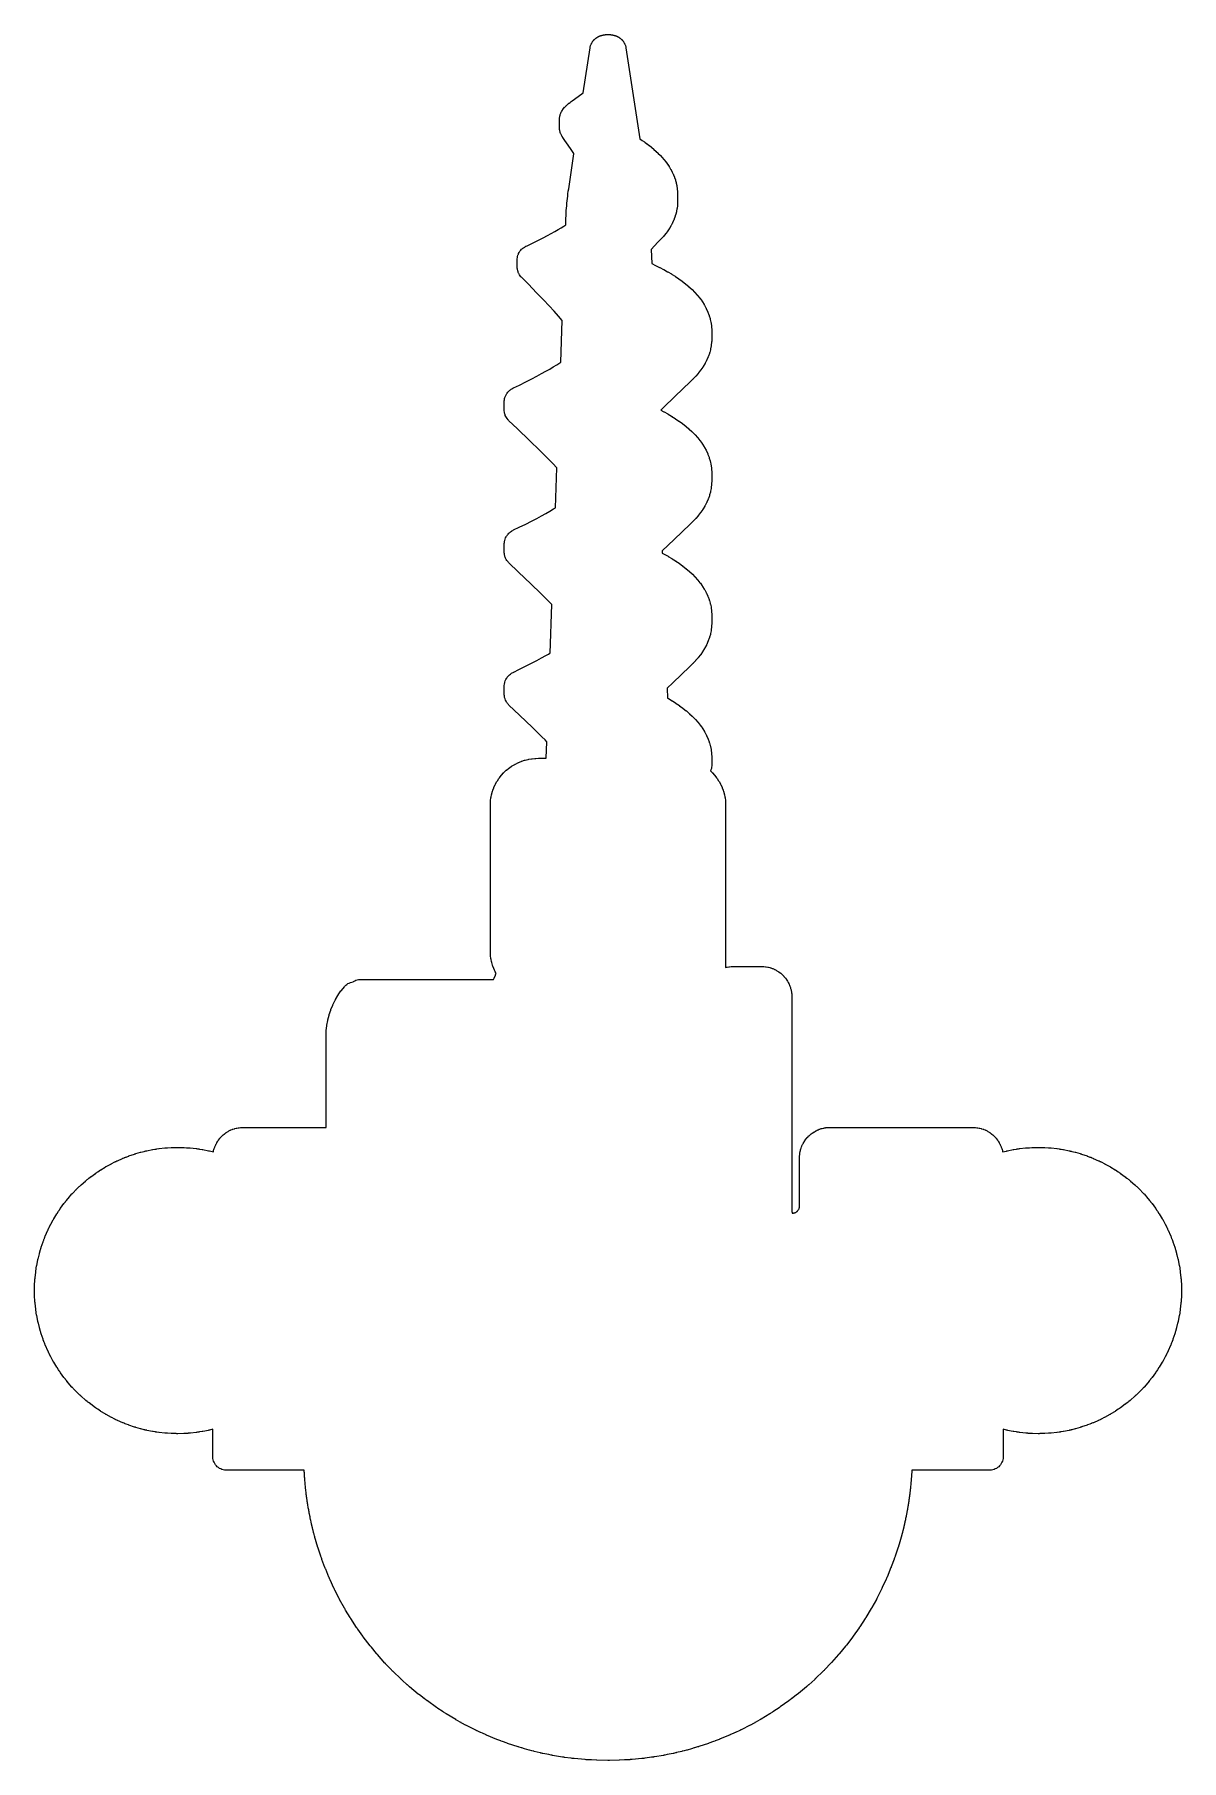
# Model space of a CAD drawing. Header units: metres. Extents: x -42 to 42, y -22 to 103.
import ezdxf

# ---------------------------------------------------------------- set-up
doc = ezdxf.new("R2010")
doc.units = ezdxf.units.M

msp = doc.modelspace()

# ---------------------------------------------------------------- linework, layer by layer
at = {"layer": 'CHANNEL'}
for p, q in [((-1.096, 102.419), (-1.076, 102.445)), ((-1.076, 102.445), (-1.06, 102.464)), ((-1.06, 102.464), (-1.041, 102.486)), ((-1.041, 102.486), (-1.022, 102.507)), ((-1.022, 102.507), (-1.006, 102.524)), ((-1.006, 102.524), (-0.987, 102.543)), ((-0.987, 102.543), (-0.968, 102.561)), ((-0.968, 102.561), (-0.952, 102.575)), ((-0.952, 102.575), (-0.934, 102.591)), ((-0.934, 102.591), (-0.916, 102.606)), ((-0.916, 102.606), (-0.9, 102.619)), ((-0.9, 102.619), (-0.884, 102.632)), ((-0.884, 102.632), (-0.866, 102.645)), ((-0.866, 102.645), (-0.851, 102.656)), ((-0.851, 102.656), (-0.837, 102.666)), ((-0.837, 102.666), (-0.82, 102.677)), ((-0.82, 102.677), (-0.803, 102.688)), ((-0.803, 102.688), (-0.79, 102.696)), ((-0.79, 102.696), (-0.775, 102.705)), ((-0.775, 102.705), (-0.758, 102.715)), ((-0.758, 102.715), (-0.746, 102.722)), ((-0.746, 102.722), (-0.732, 102.73)), ((-0.732, 102.73), (-0.715, 102.739)), ((-0.715, 102.739), (-0.703, 102.745)), ((-0.703, 102.745), (-0.69, 102.751)), ((-0.69, 102.751), (-0.674, 102.759)), ((-0.674, 102.759), (-0.663, 102.764)), ((-0.663, 102.764), (-0.651, 102.77)), ((-0.651, 102.77), (-0.634, 102.777)), ((-0.634, 102.777), (-0.624, 102.781)), ((-0.624, 102.781), (-0.613, 102.786)), ((-0.613, 102.786), (-0.596, 102.793)), ((-0.596, 102.793), (-0.587, 102.797)), ((-0.587, 102.797), (-0.576, 102.801)), ((-0.576, 102.801), (-0.56, 102.807)), ((-0.56, 102.807), (-0.551, 102.81)), ((-0.551, 102.81), (-0.541, 102.814)), ((-0.541, 102.814), (-0.524, 102.819)), ((-0.524, 102.819), (-0.516, 102.822)), ((-0.516, 102.822), (-0.506, 102.825)), ((-0.506, 102.825), (-0.49, 102.83)), ((-0.49, 102.83), (-0.482, 102.832)), ((-0.482, 102.832), (-0.473, 102.835)), ((-0.473, 102.835), (-0.456, 102.84)), ((-0.456, 102.84), (-0.449, 102.842)), ((-0.449, 102.842), (-0.44, 102.844)), ((-0.44, 102.844), (-0.424, 102.849)), ((-0.424, 102.849), (-0.416, 102.85)), ((-0.416, 102.85), (-0.408, 102.852)), ((-0.408, 102.852), (-0.391, 102.856)), ((-0.391, 102.856), (-0.384, 102.858)), ((-0.384, 102.858), (-0.377, 102.86)), ((-0.377, 102.86), (-0.359, 102.863)), ((-0.359, 102.863), (-0.35, 102.865)), ((-0.35, 102.865), (-0.328, 102.87)), ((-0.328, 102.87), (-0.319, 102.871)), ((-0.319, 102.871), (-0.298, 102.875)), ((-0.298, 102.875), (-0.289, 102.877)), ((-0.289, 102.877), (-0.268, 102.88)), ((-0.268, 102.88), (-0.259, 102.881)), ((-0.259, 102.881), (-0.238, 102.884)), ((-0.238, 102.884), (-0.229, 102.885)), ((-0.229, 102.885), (-0.208, 102.888)), ((-0.208, 102.888), (-0.2, 102.889)), ((-0.2, 102.889), (-0.179, 102.891)), ((-0.179, 102.891), (-0.171, 102.892)), ((-0.171, 102.892), (-0.15, 102.893)), ((-0.15, 102.893), (-0.142, 102.894)), ((-0.142, 102.894), (-0.121, 102.896)), ((-0.121, 102.896), (-0.113, 102.896)), ((-0.113, 102.896), (-0.092, 102.897)), ((-0.092, 102.897), (-0.084, 102.898)), ((-0.084, 102.898), (-0.063, 102.898)), ((-0.063, 102.898), (-0.055, 102.899)), ((-0.055, 102.899), (-0.034, 102.899)), ((-0.034, 102.899), (-0.026, 102.899)), ((-0.026, 102.899), (-0.006, 102.9)), ((-0.006, 102.9), (0.002, 102.9)), ((0.002, 102.9), (0.023, 102.899)), ((0.023, 102.899), (0.031, 102.899)), ((0.031, 102.899), (0.052, 102.899)), ((0.052, 102.899), (0.06, 102.899)), ((0.06, 102.899), (0.081, 102.898)), ((0.081, 102.898), (0.089, 102.897)), ((0.089, 102.897), (0.109, 102.896)), ((0.109, 102.896), (0.118, 102.896)), ((0.118, 102.896), (0.138, 102.894)), ((0.138, 102.894), (0.147, 102.894)), ((0.147, 102.894), (0.167, 102.892)), ((0.167, 102.892), (0.176, 102.891)), ((0.176, 102.891), (0.196, 102.889)), ((0.196, 102.889), (0.205, 102.888)), ((0.205, 102.888), (0.226, 102.886)), ((0.226, 102.886), (0.234, 102.884)), ((0.234, 102.884), (0.255, 102.882)), ((0.255, 102.882), (0.264, 102.88)), ((0.264, 102.88), (0.285, 102.877)), ((0.285, 102.877), (0.294, 102.876)), ((0.294, 102.876), (0.315, 102.872)), ((0.315, 102.872), (0.325, 102.87)), ((0.325, 102.87), (0.346, 102.866)), ((0.346, 102.866), (0.355, 102.864)), ((0.355, 102.864), (0.376, 102.86)), ((0.376, 102.86), (0.383, 102.858)), ((0.383, 102.858), (0.391, 102.856)), ((0.391, 102.856), (0.407, 102.853)), ((0.407, 102.853), (0.415, 102.851)), ((0.415, 102.851), (0.423, 102.849)), ((0.423, 102.849), (0.439, 102.844)), ((0.439, 102.844), (0.447, 102.842)), ((0.447, 102.842), (0.456, 102.84)), ((0.456, 102.84), (0.472, 102.835)), ((0.472, 102.835), (0.48, 102.833)), ((0.48, 102.833), (0.489, 102.83)), ((0.489, 102.83), (0.505, 102.825)), ((0.505, 102.825), (0.514, 102.823)), ((0.514, 102.823), (0.523, 102.819)), ((0.523, 102.819), (0.54, 102.814)), ((0.54, 102.814), (0.549, 102.811)), ((0.549, 102.811), (0.559, 102.807)), ((0.559, 102.807), (0.575, 102.801)), ((0.575, 102.801), (0.585, 102.797)), ((0.585, 102.797), (0.595, 102.793)), ((0.595, 102.793), (0.612, 102.787)), ((0.612, 102.787), (0.622, 102.782)), ((0.622, 102.782), (0.633, 102.778)), ((0.633, 102.778), (0.65, 102.77)), ((0.65, 102.77), (0.661, 102.765)), ((0.661, 102.765), (0.673, 102.76)), ((0.673, 102.76), (0.689, 102.752)), ((0.689, 102.752), (0.701, 102.746)), ((0.701, 102.746), (0.714, 102.739)), ((0.714, 102.739), (0.73, 102.73)), ((0.73, 102.73), (0.743, 102.724)), ((0.743, 102.724), (0.757, 102.716)), ((0.757, 102.716), (0.774, 102.706)), ((0.774, 102.706), (0.787, 102.698)), ((0.787, 102.698), (0.802, 102.689)), ((0.802, 102.689), (0.819, 102.678)), ((0.819, 102.678), (0.833, 102.668)), ((0.833, 102.668), (0.849, 102.657)), ((0.849, 102.657), (0.866, 102.645)), ((0.866, 102.645), (0.884, 102.632)), ((0.884, 102.632), (0.9, 102.619)), ((0.9, 102.619), (0.916, 102.606)), ((0.916, 102.606), (0.934, 102.591)), ((0.934, 102.591), (0.952, 102.575)), ((0.952, 102.575), (0.968, 102.561)), ((0.968, 102.561), (0.987, 102.543)), ((0.987, 102.543), (1.006, 102.524)), ((1.006, 102.524), (1.022, 102.507)), ((1.022, 102.507), (1.041, 102.486)), ((1.041, 102.486), (1.06, 102.464)), ((1.06, 102.464), (1.076, 102.445)), ((1.076, 102.445), (1.096, 102.419)), ((-1.794, 98.686), (-1.298, 101.943)), ((-1.298, 101.943), (-1.296, 101.954)), ((-1.296, 101.954), (-1.294, 101.967)), ((-1.294, 101.967), (-1.289, 101.99)), ((-1.289, 101.99), (-1.28, 102.034)), ((-1.28, 102.034), (-1.268, 102.078)), ((-1.268, 102.078), (-1.259, 102.108)), ((-1.259, 102.108), (-1.245, 102.148)), ((-1.245, 102.148), (-1.229, 102.188)), ((-1.229, 102.188), (-1.217, 102.215)), ((-1.217, 102.215), (-1.2, 102.251)), ((-1.2, 102.251), (-1.182, 102.286)), ((-1.182, 102.286), (-1.168, 102.31)), ((-1.168, 102.31), (-1.15, 102.341)), ((-1.15, 102.341), (-1.13, 102.371)), ((-1.13, 102.371), (-1.115, 102.393)), ((-1.115, 102.393), (-1.096, 102.419)), ((1.096, 102.419), (1.115, 102.393)), ((1.115, 102.393), (1.13, 102.371)), ((1.13, 102.371), (1.15, 102.341)), ((1.15, 102.341), (1.168, 102.31)), ((1.168, 102.31), (1.182, 102.286)), ((1.182, 102.286), (1.2, 102.251)), ((1.2, 102.251), (1.217, 102.215)), ((1.217, 102.215), (1.229, 102.188)), ((1.229, 102.188), (1.245, 102.148)), ((1.245, 102.148), (1.259, 102.108)), ((1.259, 102.108), (1.268, 102.078)), ((1.268, 102.078), (1.28, 102.034)), ((1.28, 102.034), (1.289, 101.99)), ((1.289, 101.99), (1.294, 101.968)), ((1.294, 101.968), (1.296, 101.957)), ((1.296, 101.957), (1.298, 101.944)), ((1.298, 101.944), (2.297, 95.356)), ((-1.805, 98.677), (-1.794, 98.686)), ((-3.304, 97.419), (-3.284, 97.45)), ((-3.284, 97.45), (-3.263, 97.48)), ((-3.263, 97.48), (-3.222, 97.535)), ((-3.222, 97.535), (-3.204, 97.558)), ((-3.204, 97.558), (-3.185, 97.581)), ((-3.185, 97.581), (-3.14, 97.632)), ((-3.14, 97.632), (-3.124, 97.649)), ((-3.124, 97.649), (-3.108, 97.666)), ((-3.108, 97.666), (-3.059, 97.716)), ((-3.059, 97.716), (-3.047, 97.728)), ((-3.047, 97.728), (-3.034, 97.741)), ((-3.034, 97.741), (-2.98, 97.79)), ((-2.98, 97.79), (-2.97, 97.799)), ((-2.97, 97.799), (-2.959, 97.809)), ((-2.959, 97.809), (-2.902, 97.858)), ((-2.902, 97.858), (-2.894, 97.865)), ((-2.894, 97.865), (-2.884, 97.872)), ((-2.884, 97.872), (-2.824, 97.921)), ((-2.824, 97.921), (-2.817, 97.926)), ((-2.817, 97.926), (-2.81, 97.932)), ((-2.81, 97.932), (-2.745, 97.981)), ((-2.745, 97.981), (-2.738, 97.987)), ((-2.738, 97.987), (-2.664, 98.041)), ((-2.664, 98.041), (-2.589, 98.095)), ((-2.589, 98.095), (-1.893, 98.609)), ((-1.893, 98.609), (-1.805, 98.677)), ((-3.511, 96.753), (-3.51, 96.799)), ((-3.511, 96.17), (-3.511, 96.753)), ((-3.51, 96.799), (-3.506, 96.845)), ((-3.506, 96.845), (-3.499, 96.904)), ((-3.499, 96.904), (-3.493, 96.946)), ((-3.493, 96.946), (-3.48, 97.008)), ((-3.48, 97.008), (-3.469, 97.049)), ((-3.469, 97.049), (-3.451, 97.111)), ((-3.451, 97.111), (-3.433, 97.163)), ((-3.433, 97.163), (-3.412, 97.214)), ((-3.412, 97.214), (-3.383, 97.279)), ((-3.383, 97.279), (-3.362, 97.32)), ((-3.362, 97.32), (-3.34, 97.36)), ((-3.34, 97.36), (-3.304, 97.419)), ((-3.511, 96.146), (-3.511, 96.17)), ((-3.51, 96.122), (-3.511, 96.146)), ((-3.506, 96.068), (-3.51, 96.122)), ((-3.502, 96.022), (-3.506, 96.068)), ((-3.491, 95.952), (-3.502, 96.022)), ((-3.481, 95.906), (-3.491, 95.952)), ((-3.467, 95.851), (-3.481, 95.906)), ((-3.456, 95.809), (-3.467, 95.851)), ((-3.434, 95.746), (-3.456, 95.809)), ((-3.417, 95.706), (-3.434, 95.746)), ((-3.394, 95.654), (-3.417, 95.706)), ((-3.377, 95.619), (-3.394, 95.654)), ((-3.35, 95.568), (-3.377, 95.619)), ((-3.33, 95.535), (-3.35, 95.568)), ((-3.299, 95.488), (-3.33, 95.535)), ((-3.288, 95.47), (-3.299, 95.488)), ((-3.276, 95.453), (-3.288, 95.47)), ((-3.119, 95.235), (-3.276, 95.453)), ((-2.879, 94.893), (-3.119, 95.235)), ((2.297, 95.356), (2.302, 95.352)), ((2.302, 95.352), (2.468, 95.242)), ((2.468, 95.242), (2.474, 95.238)), ((2.474, 95.238), (2.481, 95.234)), ((2.481, 95.234), (2.642, 95.123)), ((2.642, 95.123), (2.648, 95.118)), ((2.648, 95.118), (2.655, 95.113)), ((2.655, 95.113), (2.813, 94.999)), ((2.813, 94.999), (2.82, 94.994)), ((2.82, 94.994), (2.827, 94.988)), ((2.827, 94.988), (2.982, 94.871)), ((-2.666, 94.577), (-2.879, 94.893)), ((-2.847, 91.728), (-2.463, 94.265)), ((-2.473, 94.282), (-2.666, 94.577)), ((-2.463, 94.265), (-2.473, 94.282)), ((2.982, 94.871), (2.989, 94.865)), ((2.989, 94.865), (2.997, 94.859)), ((2.997, 94.859), (3.148, 94.738)), ((3.148, 94.738), (3.155, 94.733)), ((3.155, 94.733), (3.163, 94.726)), ((3.163, 94.726), (3.31, 94.602)), ((3.31, 94.602), (3.317, 94.595)), ((3.317, 94.595), (3.325, 94.588)), ((3.325, 94.588), (3.468, 94.461)), ((3.468, 94.461), (3.476, 94.454)), ((3.476, 94.454), (3.484, 94.446)), ((3.484, 94.446), (3.622, 94.315)), ((3.622, 94.315), (3.63, 94.307)), ((3.63, 94.307), (3.638, 94.299)), ((3.638, 94.299), (3.77, 94.165)), ((3.77, 94.165), (3.779, 94.156)), ((3.779, 94.156), (3.788, 94.147)), ((3.788, 94.147), (3.914, 94.01)), ((3.914, 94.01), (3.922, 94)), ((3.922, 94), (3.932, 93.99)), ((3.932, 93.99), (4.052, 93.85)), ((4.052, 93.85), (4.06, 93.84)), ((4.06, 93.84), (4.07, 93.828)), ((4.07, 93.828), (4.183, 93.685)), ((4.183, 93.685), (4.192, 93.674)), ((4.192, 93.674), (4.201, 93.661)), ((4.201, 93.661), (4.307, 93.515)), ((4.307, 93.515), (4.316, 93.502)), ((4.316, 93.502), (4.326, 93.488)), ((4.326, 93.488), (4.424, 93.34)), ((4.424, 93.34), (4.433, 93.326)), ((4.433, 93.326), (4.442, 93.311)), ((4.442, 93.311), (4.533, 93.159)), ((4.533, 93.159), (4.542, 93.144)), ((4.542, 93.144), (4.551, 93.128)), ((4.551, 93.128), (4.633, 92.973)), ((4.633, 92.973), (4.642, 92.955)), ((4.642, 92.955), (4.651, 92.938)), ((4.651, 92.938), (4.724, 92.782)), ((4.724, 92.782), (4.733, 92.763)), ((4.733, 92.763), (4.741, 92.744)), ((4.741, 92.744), (4.804, 92.586)), ((4.804, 92.586), (4.812, 92.565)), ((4.812, 92.565), (4.82, 92.545)), ((4.82, 92.545), (4.874, 92.385)), ((-2.939, 91.033), (-2.919, 91.208)), ((-2.919, 91.208), (-2.897, 91.382)), ((-2.897, 91.382), (-2.873, 91.556)), ((-2.873, 91.556), (-2.847, 91.728)), ((4.874, 92.385), (4.881, 92.363)), ((4.881, 92.363), (4.887, 92.341)), ((4.887, 92.341), (4.932, 92.179)), ((4.932, 92.179), (4.938, 92.156)), ((4.938, 92.156), (4.943, 92.133)), ((4.943, 92.133), (4.977, 91.97)), ((4.977, 91.97), (4.982, 91.946)), ((4.982, 91.946), (4.986, 91.922)), ((4.986, 91.922), (5.01, 91.756)), ((5.01, 91.756), (5.013, 91.732)), ((5.013, 91.732), (5.015, 91.707)), ((5.015, 91.707), (5.029, 91.541)), ((5.029, 91.541), (5.03, 91.515)), ((5.03, 91.515), (5.031, 91.49)), ((5.031, 91.49), (5.033, 91.324)), ((5.033, 91.324), (5.033, 90.75)), ((-3.038, 89.776), (-3.03, 89.952)), ((-3.03, 89.952), (-3.019, 90.123)), ((-3.019, 90.123), (-3.017, 90.159)), ((-3.017, 90.159), (-3.005, 90.334)), ((-3.005, 90.334), (-2.991, 90.509)), ((-2.991, 90.509), (-2.975, 90.684)), ((-2.975, 90.684), (-2.958, 90.859)), ((-2.958, 90.859), (-2.939, 91.033)), ((4.95, 90.06), (4.908, 89.893)), ((4.956, 90.084), (4.95, 90.06)), ((4.961, 90.108), (4.956, 90.084)), ((4.992, 90.276), (4.961, 90.108)), ((4.996, 90.3), (4.992, 90.276)), ((4.999, 90.326), (4.996, 90.3)), ((5.019, 90.493), (4.999, 90.326)), ((5.022, 90.518), (5.019, 90.493)), ((5.024, 90.544), (5.022, 90.518)), ((5.032, 90.709), (5.024, 90.544)), ((5.033, 90.73), (5.032, 90.709)), ((5.033, 90.75), (5.033, 90.73)), ((-3.852, 88.645), (-3.619, 88.78)), ((-3.619, 88.78), (-3.401, 88.91)), ((-3.401, 88.91), (-3.198, 89.037)), ((-3.198, 89.037), (-3.063, 89.124)), ((-3.063, 89.124), (-3.046, 89.603)), ((-3.046, 89.603), (-3.038, 89.776)), ((4.425, 88.839), (4.319, 88.682)), ((4.436, 88.855), (4.425, 88.839)), ((4.447, 88.872), (4.436, 88.855)), ((4.543, 89.031), (4.447, 88.872)), ((4.553, 89.049), (4.543, 89.031)), ((4.563, 89.068), (4.553, 89.049)), ((4.649, 89.229), (4.563, 89.068)), ((4.659, 89.248), (4.649, 89.229)), ((4.668, 89.268), (4.659, 89.248)), ((4.743, 89.43), (4.668, 89.268)), ((4.752, 89.451), (4.743, 89.43)), ((4.761, 89.472), (4.752, 89.451)), ((4.825, 89.637), (4.761, 89.472)), ((4.834, 89.659), (4.825, 89.637)), ((4.841, 89.681), (4.834, 89.659)), ((4.894, 89.847), (4.841, 89.681)), ((4.901, 89.87), (4.894, 89.847)), ((4.908, 89.893), (4.901, 89.87)), ((-6.173, 87.429), (-6.127, 87.466)), ((-6.127, 87.466), (-6.051, 87.517)), ((-6.051, 87.517), (-5.998, 87.546)), ((-5.998, 87.546), (-5.948, 87.571)), ((-5.948, 87.571), (-5.939, 87.575)), ((-5.939, 87.575), (-5.929, 87.58)), ((-5.929, 87.58), (-5.859, 87.613)), ((-5.859, 87.613), (-5.415, 87.827)), ((-5.415, 87.827), (-5.03, 88.018)), ((-5.03, 88.018), (-4.689, 88.192)), ((-4.689, 88.192), (-4.383, 88.352)), ((-4.383, 88.352), (-4.106, 88.502)), ((-4.106, 88.502), (-3.852, 88.645)), ((3.616, 87.869), (3.128, 87.343)), ((3.863, 88.127), (3.616, 87.869)), ((3.87, 88.135), (3.863, 88.127)), ((3.877, 88.142), (3.87, 88.135)), ((4.012, 88.292), (3.877, 88.142)), ((4.024, 88.305), (4.012, 88.292)), ((4.033, 88.316), (4.024, 88.305)), ((4.16, 88.47), (4.033, 88.316)), ((4.171, 88.484), (4.16, 88.47)), ((4.181, 88.497), (4.171, 88.484)), ((4.298, 88.652), (4.181, 88.497)), ((4.309, 88.668), (4.298, 88.652)), ((4.319, 88.682), (4.309, 88.668)), ((-6.566, 86.627), (-6.564, 86.674)), ((-6.566, 86.044), (-6.566, 86.627)), ((-6.564, 86.674), (-6.557, 86.756)), ((-6.557, 86.756), (-6.54, 86.847)), ((-6.54, 86.847), (-6.517, 86.926)), ((-6.517, 86.926), (-6.502, 86.97)), ((-6.502, 86.97), (-6.487, 87.009)), ((-6.487, 87.009), (-6.468, 87.055)), ((-6.468, 87.055), (-6.428, 87.134)), ((-6.428, 87.134), (-6.374, 87.218)), ((-6.374, 87.218), (-6.312, 87.297)), ((-6.312, 87.297), (-6.251, 87.361)), ((-6.251, 87.361), (-6.213, 87.394)), ((-6.213, 87.394), (-6.173, 87.429)), ((3.128, 87.343), (3.165, 86.317)), ((3.165, 86.317), (3.447, 86.179)), ((-6.564, 85.994), (-6.566, 86.044)), ((-6.556, 85.907), (-6.564, 85.994)), ((-6.536, 85.809), (-6.556, 85.907)), ((-6.511, 85.725), (-6.536, 85.809)), ((-6.493, 85.678), (-6.511, 85.725)), ((-6.477, 85.64), (-6.493, 85.678)), ((-6.457, 85.595), (-6.477, 85.64)), ((-6.416, 85.519), (-6.457, 85.595)), ((-6.361, 85.437), (-6.416, 85.519)), ((-6.306, 85.37), (-6.361, 85.437)), ((-6.272, 85.334), (-6.306, 85.37)), ((-5.763, 84.823), (-6.272, 85.334)), ((3.447, 86.179), (3.727, 86.044)), ((3.727, 86.044), (3.735, 86.04)), ((3.735, 86.04), (3.744, 86.035)), ((3.744, 86.035), (4.022, 85.892)), ((4.022, 85.892), (4.03, 85.888)), ((4.03, 85.888), (4.039, 85.883)), ((4.039, 85.883), (4.309, 85.734)), ((4.309, 85.734), (4.317, 85.73)), ((4.317, 85.73), (4.327, 85.724)), ((4.327, 85.724), (4.587, 85.571)), ((4.587, 85.571), (4.596, 85.566)), ((4.596, 85.566), (4.606, 85.559)), ((4.606, 85.559), (4.857, 85.402)), ((4.857, 85.402), (4.867, 85.396)), ((4.867, 85.396), (4.877, 85.389)), ((4.877, 85.389), (5.118, 85.226)), ((5.118, 85.226), (5.128, 85.219)), ((5.128, 85.219), (5.139, 85.211)), ((5.139, 85.211), (5.369, 85.044)), ((5.369, 85.044), (5.379, 85.037)), ((5.379, 85.037), (5.391, 85.028)), ((5.391, 85.028), (5.61, 84.856)), ((-5.168, 84.216), (-5.763, 84.823)), ((-4.677, 83.703), (-5.168, 84.216)), ((-4.262, 83.26), (-4.677, 83.703)), ((5.61, 84.856), (5.62, 84.848)), ((5.62, 84.848), (5.632, 84.838)), ((5.632, 84.838), (5.839, 84.662)), ((5.839, 84.662), (5.85, 84.653)), ((5.85, 84.653), (5.862, 84.642)), ((5.862, 84.642), (6.057, 84.462)), ((6.057, 84.462), (6.069, 84.451)), ((6.069, 84.451), (6.081, 84.439)), ((6.081, 84.439), (6.264, 84.254)), ((6.264, 84.254), (6.275, 84.242)), ((6.275, 84.242), (6.288, 84.228)), ((6.288, 84.228), (6.457, 84.04)), ((6.457, 84.04), (6.47, 84.025)), ((6.47, 84.025), (6.483, 84.01)), ((6.483, 84.01), (6.637, 83.819)), ((6.637, 83.819), (6.651, 83.802)), ((6.651, 83.802), (6.663, 83.785)), ((6.663, 83.785), (6.804, 83.591)), ((-3.903, 82.867), (-4.262, 83.26)), ((-3.59, 82.514), (-3.903, 82.867)), ((-3.316, 82.196), (-3.59, 82.514)), ((6.804, 83.591), (6.817, 83.572)), ((6.817, 83.572), (6.829, 83.553)), ((6.829, 83.553), (6.955, 83.355)), ((6.955, 83.355), (6.967, 83.334)), ((6.967, 83.334), (6.979, 83.313)), ((6.979, 83.313), (7.09, 83.113)), ((7.09, 83.113), (7.102, 83.09)), ((7.102, 83.09), (7.113, 83.067)), ((7.113, 83.067), (7.208, 82.863)), ((7.208, 82.863), (7.219, 82.838)), ((7.219, 82.838), (7.229, 82.813)), ((7.229, 82.813), (7.309, 82.606)), ((7.309, 82.606), (7.318, 82.579)), ((7.318, 82.579), (7.327, 82.552)), ((7.327, 82.552), (7.39, 82.344)), ((-3.426, 79.188), (-3.316, 82.196)), ((7.39, 82.344), (7.398, 82.315)), ((7.398, 82.315), (7.405, 82.286)), ((7.405, 82.286), (7.451, 82.076)), ((7.451, 82.076), (7.457, 82.046)), ((7.457, 82.046), (7.461, 82.016)), ((7.461, 82.016), (7.491, 81.804)), ((7.491, 81.804), (7.494, 81.773)), ((7.494, 81.773), (7.497, 81.742)), ((7.497, 81.742), (7.508, 81.533)), ((7.508, 81.533), (7.509, 81.511)), ((7.509, 81.511), (7.51, 81.489)), ((7.51, 81.489), (7.51, 80.918)), ((7.416, 80.089), (7.36, 79.879)), ((7.424, 80.118), (7.416, 80.089)), ((7.43, 80.147), (7.424, 80.118)), ((7.469, 80.358), (7.43, 80.147)), ((7.474, 80.389), (7.469, 80.358)), ((7.478, 80.419), (7.474, 80.389)), ((7.5, 80.631), (7.478, 80.419)), ((7.503, 80.662), (7.5, 80.631)), ((7.504, 80.694), (7.503, 80.662)), ((7.509, 80.9), (7.504, 80.694)), ((7.51, 80.91), (7.509, 80.9)), ((7.51, 80.918), (7.51, 80.91)), ((-4.221, 78.692), (-3.957, 78.85)), ((-3.957, 78.85), (-3.711, 79.002)), ((-3.711, 79.002), (-3.481, 79.151)), ((-3.481, 79.151), (-3.426, 79.188)), ((6.865, 78.829), (6.731, 78.633)), ((6.878, 78.848), (6.865, 78.829)), ((6.891, 78.868), (6.878, 78.848)), ((7.01, 79.067), (6.891, 78.868)), ((7.023, 79.089), (7.01, 79.067)), ((7.034, 79.111), (7.023, 79.089)), ((7.139, 79.313), (7.034, 79.111)), ((7.151, 79.336), (7.139, 79.313)), ((7.161, 79.36), (7.151, 79.336)), ((7.25, 79.565), (7.161, 79.36)), ((7.261, 79.591), (7.25, 79.565)), ((7.27, 79.617), (7.261, 79.591)), ((7.343, 79.824), (7.27, 79.617)), ((7.352, 79.852), (7.343, 79.824)), ((7.36, 79.879), (7.352, 79.852)), ((-6.834, 77.329), (-6.409, 77.534)), ((-6.409, 77.534), (-5.937, 77.767)), ((-5.937, 77.767), (-5.521, 77.979)), ((-5.521, 77.979), (-5.149, 78.174)), ((-5.149, 78.174), (-4.813, 78.356)), ((-4.813, 78.356), (-4.505, 78.528)), ((-4.505, 78.528), (-4.221, 78.692)), ((5.955, 77.77), (4.87, 76.731)), ((6.142, 77.948), (5.955, 77.77)), ((6.155, 77.961), (6.142, 77.948)), ((6.166, 77.972), (6.155, 77.961)), ((6.343, 78.158), (6.166, 77.972)), ((6.356, 78.172), (6.343, 78.158)), ((6.368, 78.185), (6.356, 78.172)), ((6.53, 78.374), (6.368, 78.185)), ((6.543, 78.389), (6.53, 78.374)), ((6.556, 78.405), (6.543, 78.389)), ((6.705, 78.598), (6.556, 78.405)), ((6.718, 78.615), (6.705, 78.598)), ((6.731, 78.633), (6.718, 78.615)), ((-7.51, 76.305), (-7.509, 76.345)), ((-7.51, 75.722), (-7.51, 76.305)), ((-7.509, 76.345), (-7.504, 76.405)), ((-7.504, 76.405), (-7.499, 76.445)), ((-7.499, 76.445), (-7.49, 76.499)), ((-7.49, 76.499), (-7.48, 76.551)), ((-7.48, 76.551), (-7.457, 76.64)), ((-7.457, 76.64), (-7.419, 76.737)), ((-7.419, 76.737), (-7.378, 76.819)), ((-7.378, 76.819), (-7.351, 76.864)), ((-7.351, 76.864), (-7.317, 76.916)), ((-7.317, 76.916), (-7.291, 76.955)), ((-7.291, 76.955), (-7.239, 77.021)), ((-7.239, 77.021), (-7.182, 77.081)), ((-7.182, 77.081), (-7.147, 77.113)), ((-7.147, 77.113), (-7.095, 77.159)), ((-7.095, 77.159), (-7.06, 77.188)), ((-7.06, 77.188), (-7.004, 77.229)), ((-7.004, 77.229), (-6.966, 77.253)), ((-6.966, 77.253), (-6.895, 77.295)), ((-6.895, 77.295), (-6.865, 77.313)), ((-6.865, 77.313), (-6.834, 77.329)), ((4.87, 76.731), (3.988, 75.874)), ((-7.508, 75.67), (-7.51, 75.722)), ((-7.499, 75.578), (-7.508, 75.67)), ((-7.48, 75.488), (-7.499, 75.578)), ((-7.465, 75.438), (-7.48, 75.488)), ((-7.448, 75.383), (-7.465, 75.438)), ((-7.432, 75.339), (-7.448, 75.383)), ((-7.4, 75.263), (-7.432, 75.339)), ((-7.356, 75.181), (-7.4, 75.263)), ((-7.31, 75.112), (-7.356, 75.181)), ((-7.282, 75.075), (-7.31, 75.112)), ((-7.239, 75.022), (-7.282, 75.075)), ((-7.206, 74.984), (-7.239, 75.022)), ((-7.17, 74.948), (-7.206, 74.984)), ((-6.577, 74.384), (-7.17, 74.948)), ((3.988, 75.874), (3.822, 75.709)), ((3.822, 75.709), (4.039, 75.596)), ((4.039, 75.596), (4.048, 75.592)), ((4.048, 75.592), (4.057, 75.587)), ((4.057, 75.587), (4.326, 75.438)), ((4.326, 75.438), (4.334, 75.433)), ((4.334, 75.433), (4.344, 75.428)), ((4.344, 75.428), (4.604, 75.274)), ((4.604, 75.274), (4.613, 75.269)), ((4.613, 75.269), (4.623, 75.263)), ((4.623, 75.263), (4.873, 75.105)), ((4.873, 75.105), (4.883, 75.098)), ((4.883, 75.098), (4.893, 75.091)), ((4.893, 75.091), (5.134, 74.929)), ((-5.654, 73.496), (-6.577, 74.384)), ((5.134, 74.929), (5.143, 74.922)), ((5.143, 74.922), (5.154, 74.914)), ((5.154, 74.914), (5.384, 74.747)), ((5.384, 74.747), (5.394, 74.739)), ((5.394, 74.739), (5.406, 74.73)), ((5.406, 74.73), (5.624, 74.558)), ((5.624, 74.558), (5.634, 74.55)), ((5.634, 74.55), (5.646, 74.54)), ((5.646, 74.54), (5.853, 74.364)), ((5.853, 74.364), (5.864, 74.354)), ((5.864, 74.354), (5.876, 74.343)), ((5.876, 74.343), (6.07, 74.163)), ((6.07, 74.163), (6.082, 74.152)), ((6.082, 74.152), (6.094, 74.139)), ((6.094, 74.139), (6.276, 73.955)), ((6.276, 73.955), (6.287, 73.943)), ((6.287, 73.943), (6.3, 73.929)), ((6.3, 73.929), (6.469, 73.74)), ((6.469, 73.74), (6.482, 73.725)), ((6.482, 73.725), (6.494, 73.71)), ((6.494, 73.71), (6.648, 73.519)), ((-4.968, 72.826), (-5.654, 73.496)), ((-4.433, 72.295), (-4.968, 72.826)), ((6.648, 73.519), (6.661, 73.502)), ((6.661, 73.502), (6.674, 73.485)), ((6.674, 73.485), (6.813, 73.29)), ((6.813, 73.29), (6.826, 73.271)), ((6.826, 73.271), (6.839, 73.252)), ((6.839, 73.252), (6.963, 73.054)), ((6.963, 73.054), (6.976, 73.033)), ((6.976, 73.033), (6.988, 73.012)), ((6.988, 73.012), (7.098, 72.811)), ((7.098, 72.811), (7.11, 72.788)), ((7.11, 72.788), (7.121, 72.765)), ((7.121, 72.765), (7.215, 72.561)), ((7.215, 72.561), (7.226, 72.536)), ((7.226, 72.536), (7.236, 72.511)), ((7.236, 72.511), (7.314, 72.304)), ((-4.001, 71.857), (-4.433, 72.295)), ((-3.704, 71.549), (-4.001, 71.857)), ((-3.81, 68.649), (-3.704, 71.549)), ((7.314, 72.304), (7.324, 72.277)), ((7.324, 72.277), (7.332, 72.25)), ((7.332, 72.25), (7.394, 72.041)), ((7.394, 72.041), (7.402, 72.012)), ((7.402, 72.012), (7.409, 71.984)), ((7.409, 71.984), (7.454, 71.773)), ((7.454, 71.773), (7.46, 71.743)), ((7.46, 71.743), (7.464, 71.713)), ((7.464, 71.713), (7.492, 71.501)), ((7.492, 71.501), (7.496, 71.47)), ((7.496, 71.47), (7.498, 71.439)), ((7.498, 71.439), (7.509, 71.23)), ((7.509, 71.23), (7.51, 71.21)), ((7.51, 71.21), (7.51, 71.19)), ((7.467, 70.055), (7.426, 69.844)), ((7.472, 70.086), (7.467, 70.055)), ((7.476, 70.116), (7.472, 70.086)), ((7.499, 70.328), (7.476, 70.116)), ((7.502, 70.359), (7.499, 70.328)), ((7.503, 70.39), (7.502, 70.359)), ((7.51, 70.598), (7.503, 70.39)), ((7.51, 71.19), (7.51, 70.62)), ((7.51, 70.62), (7.51, 70.609)), ((7.51, 70.609), (7.51, 70.598)), ((7.002, 68.766), (6.881, 68.567)), ((7.014, 68.787), (7.002, 68.766)), ((7.026, 68.809), (7.014, 68.787)), ((7.132, 69.011), (7.026, 68.809)), ((7.143, 69.034), (7.132, 69.011)), ((7.154, 69.058), (7.143, 69.034)), ((7.244, 69.263), (7.154, 69.058)), ((7.255, 69.289), (7.244, 69.263)), ((7.264, 69.314), (7.255, 69.289)), ((7.338, 69.522), (7.264, 69.314)), ((7.347, 69.549), (7.338, 69.522)), ((7.355, 69.577), (7.347, 69.549)), ((7.413, 69.786), (7.355, 69.577)), ((7.42, 69.815), (7.413, 69.786)), ((7.426, 69.844), (7.42, 69.815)), ((-6.433, 67.235), (-5.951, 67.473)), ((-5.951, 67.473), (-5.528, 67.688)), ((-5.528, 67.688), (-5.151, 67.885)), ((-5.151, 67.885), (-4.81, 68.069)), ((-4.81, 68.069), (-4.499, 68.242)), ((-4.499, 68.242), (-4.213, 68.407)), ((-4.213, 68.407), (-3.947, 68.565)), ((-3.947, 68.565), (-3.81, 68.649)), ((5.943, 67.472), (4.781, 66.36)), ((6.129, 67.649), (5.943, 67.472)), ((6.142, 67.661), (6.129, 67.649)), ((6.153, 67.673), (6.142, 67.661)), ((6.331, 67.859), (6.153, 67.673)), ((6.344, 67.873), (6.331, 67.859)), ((6.356, 67.885), (6.344, 67.873)), ((6.519, 68.074), (6.356, 67.885)), ((6.532, 68.089), (6.519, 68.074)), ((6.545, 68.105), (6.532, 68.089)), ((6.695, 68.297), (6.545, 68.105)), ((6.708, 68.315), (6.695, 68.297)), ((6.721, 68.332), (6.708, 68.315)), ((6.856, 68.528), (6.721, 68.332)), ((6.869, 68.547), (6.856, 68.528)), ((6.881, 68.567), (6.869, 68.547)), ((-7.494, 66.187), (-7.484, 66.243)), ((-7.484, 66.243), (-7.473, 66.293)), ((-7.473, 66.293), (-7.447, 66.38)), ((-7.447, 66.38), (-7.409, 66.474)), ((-7.409, 66.474), (-7.366, 66.554)), ((-7.366, 66.554), (-7.338, 66.598)), ((-7.338, 66.598), (-7.304, 66.649)), ((-7.304, 66.649), (-7.277, 66.686)), ((-7.277, 66.686), (-7.226, 66.749)), ((-7.226, 66.749), (-7.17, 66.807)), ((-7.17, 66.807), (-7.135, 66.838)), ((-7.135, 66.838), (-7.082, 66.883)), ((-7.082, 66.883), (-7.047, 66.911)), ((-7.047, 66.911), (-6.993, 66.95)), ((-6.993, 66.95), (-6.955, 66.973)), ((-6.955, 66.973), (-6.885, 67.015)), ((-6.885, 67.015), (-6.857, 67.03)), ((-6.857, 67.03), (-6.829, 67.045)), ((-6.829, 67.045), (-6.433, 67.235)), ((4.781, 66.36), (3.923, 65.525)), ((-7.51, 66.022), (-7.509, 66.069)), ((-7.51, 65.439), (-7.51, 66.022)), ((-7.509, 65.391), (-7.51, 65.439)), ((-7.509, 66.069), (-7.502, 66.141)), ((-7.501, 65.307), (-7.509, 65.391)), ((-7.502, 66.141), (-7.494, 66.187)), ((-7.485, 65.224), (-7.501, 65.307)), ((-7.473, 65.178), (-7.485, 65.224)), ((-7.457, 65.124), (-7.473, 65.178)), ((-7.442, 65.078), (-7.457, 65.124)), ((-7.411, 65), (-7.442, 65.078)), ((-7.368, 64.915), (-7.411, 65)), ((3.923, 65.525), (3.929, 65.367)), ((3.929, 65.367), (4.057, 65.3)), ((4.057, 65.3), (4.065, 65.296)), ((4.065, 65.296), (4.075, 65.291)), ((4.075, 65.291), (4.343, 65.142)), ((4.343, 65.142), (4.352, 65.137)), ((4.352, 65.137), (4.361, 65.131)), ((4.361, 65.131), (4.621, 64.978)), ((4.621, 64.978), (4.63, 64.972)), ((4.63, 64.972), (4.64, 64.966)), ((4.64, 64.966), (4.89, 64.807)), ((-7.323, 64.844), (-7.368, 64.915)), ((-7.294, 64.806), (-7.323, 64.844)), ((-7.257, 64.758), (-7.294, 64.806)), ((-7.233, 64.728), (-7.257, 64.758)), ((-7.195, 64.685), (-7.233, 64.728)), ((-7.168, 64.659), (-7.195, 64.685)), ((-6.492, 64.017), (-7.168, 64.659)), ((-5.568, 63.127), (-6.492, 64.017)), ((4.89, 64.807), (4.899, 64.801)), ((4.899, 64.801), (4.91, 64.794)), ((4.91, 64.794), (5.149, 64.631)), ((5.149, 64.631), (5.159, 64.624)), ((5.159, 64.624), (5.17, 64.616)), ((5.17, 64.616), (5.399, 64.449)), ((5.399, 64.449), (5.409, 64.441)), ((5.409, 64.441), (5.421, 64.432)), ((5.421, 64.432), (5.638, 64.26)), ((5.638, 64.26), (5.649, 64.252)), ((5.649, 64.252), (5.661, 64.242)), ((5.661, 64.242), (5.866, 64.065)), ((5.866, 64.065), (5.877, 64.055)), ((5.877, 64.055), (5.89, 64.044)), ((5.89, 64.044), (6.083, 63.864)), ((6.083, 63.864), (6.095, 63.853)), ((6.095, 63.853), (6.107, 63.84)), ((6.107, 63.84), (6.288, 63.656)), ((-4.885, 62.459), (-5.568, 63.127)), ((-4.353, 61.931), (-4.885, 62.459)), ((6.288, 63.656), (6.3, 63.643)), ((6.3, 63.643), (6.312, 63.629)), ((6.312, 63.629), (6.48, 63.441)), ((6.48, 63.441), (6.493, 63.425)), ((6.493, 63.425), (6.506, 63.41)), ((6.506, 63.41), (6.658, 63.219)), ((6.658, 63.219), (6.672, 63.202)), ((6.672, 63.202), (6.684, 63.184)), ((6.684, 63.184), (6.823, 62.989)), ((6.823, 62.989), (6.836, 62.97)), ((6.836, 62.97), (6.848, 62.951)), ((6.848, 62.951), (6.972, 62.753)), ((6.972, 62.753), (6.985, 62.732)), ((6.985, 62.732), (6.997, 62.711)), ((6.997, 62.711), (7.105, 62.509)), ((7.105, 62.509), (7.117, 62.486)), ((7.117, 62.486), (7.128, 62.463)), ((7.128, 62.463), (7.221, 62.259)), ((-4.065, 61.639), (-4.353, 61.931)), ((-4.194, 58.127), (-4.065, 61.639)), ((7.221, 62.259), (7.232, 62.234)), ((7.232, 62.234), (7.242, 62.208)), ((7.242, 62.208), (7.32, 62.002)), ((7.32, 62.002), (7.329, 61.975)), ((7.329, 61.975), (7.338, 61.947)), ((7.338, 61.947), (7.398, 61.738)), ((7.398, 61.738), (7.406, 61.71)), ((7.406, 61.71), (7.413, 61.681)), ((7.413, 61.681), (7.457, 61.47)), ((7.457, 61.47), (7.462, 61.44)), ((7.462, 61.44), (7.467, 61.41)), ((7.467, 61.41), (7.494, 61.198)), ((7.498, 60.025), (7.473, 59.813)), ((7.494, 61.198), (7.497, 61.167)), ((7.497, 61.167), (7.499, 61.136)), ((7.501, 60.056), (7.498, 60.025)), ((7.499, 61.136), (7.509, 60.927)), ((7.502, 60.087), (7.501, 60.056)), ((7.51, 60.295), (7.502, 60.087)), ((7.509, 60.927), (7.51, 60.911)), ((7.51, 60.911), (7.51, 60.893)), ((7.51, 60.893), (7.51, 60.321)), ((7.51, 60.321), (7.51, 60.309)), ((7.51, 60.309), (7.51, 60.295)), ((7.124, 58.709), (7.018, 58.508)), ((7.136, 58.733), (7.124, 58.709)), ((7.147, 58.756), (7.136, 58.733)), ((7.238, 58.961), (7.147, 58.756)), ((7.248, 58.986), (7.238, 58.961)), ((7.258, 59.012), (7.248, 58.986)), ((7.333, 59.219), (7.258, 59.012)), ((7.342, 59.247), (7.333, 59.219)), ((7.35, 59.274), (7.342, 59.247)), ((7.409, 59.483), (7.35, 59.274)), ((7.416, 59.512), (7.409, 59.483)), ((7.422, 59.541), (7.416, 59.512)), ((7.464, 59.752), (7.422, 59.541)), ((7.469, 59.783), (7.464, 59.752)), ((7.473, 59.813), (7.469, 59.783)), ((-5.532, 57.399), (-5.148, 57.598)), ((-5.148, 57.598), (-4.803, 57.784)), ((-4.803, 57.784), (-4.489, 57.958)), ((-4.489, 57.958), (-4.316, 58.057)), ((-4.316, 58.057), (-4.2, 58.123)), ((-4.2, 58.123), (-4.194, 58.127)), ((6.319, 57.559), (6.14, 57.374)), ((6.332, 57.573), (6.319, 57.559)), ((6.344, 57.586), (6.332, 57.573)), ((6.508, 57.774), (6.344, 57.586)), ((6.521, 57.789), (6.508, 57.774)), ((6.534, 57.805), (6.521, 57.789)), ((6.684, 57.997), (6.534, 57.805)), ((6.698, 58.014), (6.684, 57.997)), ((6.71, 58.032), (6.698, 58.014)), ((6.846, 58.227), (6.71, 58.032)), ((6.859, 58.246), (6.846, 58.227)), ((6.872, 58.266), (6.859, 58.246)), ((6.993, 58.465), (6.872, 58.266)), ((7.006, 58.486), (6.993, 58.465)), ((7.018, 58.508), (7.006, 58.486)), ((-7.438, 56.119), (-7.397, 56.211)), ((-7.397, 56.211), (-7.354, 56.288)), ((-7.354, 56.288), (-7.326, 56.33)), ((-7.326, 56.33), (-7.29, 56.381)), ((-7.29, 56.381), (-7.264, 56.417)), ((-7.264, 56.417), (-7.213, 56.477)), ((-7.213, 56.477), (-7.157, 56.532)), ((-7.157, 56.532), (-7.123, 56.562)), ((-7.123, 56.562), (-7.069, 56.607)), ((-7.069, 56.607), (-7.035, 56.634)), ((-7.035, 56.634), (-6.982, 56.671)), ((-6.982, 56.671), (-6.945, 56.693)), ((-6.945, 56.693), (-6.874, 56.734)), ((-6.874, 56.734), (-6.849, 56.748)), ((-6.849, 56.748), (-6.823, 56.761)), ((-6.823, 56.761), (-6.457, 56.937)), ((-6.457, 56.937), (-5.963, 57.18)), ((-5.963, 57.18), (-5.532, 57.399)), ((5.931, 57.174), (4.684, 55.98)), ((6.116, 57.35), (5.931, 57.174)), ((6.129, 57.362), (6.116, 57.35)), ((6.14, 57.374), (6.129, 57.362)), ((-7.51, 55.739), (-7.509, 55.793)), ((-7.51, 55.155), (-7.51, 55.739)), ((-7.509, 55.112), (-7.51, 55.155)), ((-7.509, 55.793), (-7.5, 55.876)), ((-7.503, 55.036), (-7.509, 55.112)), ((-7.49, 54.961), (-7.503, 55.036)), ((-7.5, 55.876), (-7.49, 55.929)), ((-7.49, 55.929), (-7.477, 55.986)), ((-7.48, 54.919), (-7.49, 54.961)), ((-7.477, 55.986), (-7.465, 56.035)), ((-7.465, 56.035), (-7.438, 56.119)), ((4.684, 55.98), (4.286, 55.592)), ((4.286, 55.592), (4.312, 54.872)), ((-7.466, 54.866), (-7.48, 54.919)), ((-7.452, 54.819), (-7.466, 54.866)), ((-7.422, 54.738), (-7.452, 54.819)), ((-7.38, 54.65), (-7.422, 54.738)), ((-7.335, 54.577), (-7.38, 54.65)), ((-7.307, 54.537), (-7.335, 54.577)), ((-7.27, 54.487), (-7.307, 54.537)), ((-7.244, 54.454), (-7.27, 54.487)), ((-7.201, 54.405), (-7.244, 54.454)), ((-7.171, 54.375), (-7.201, 54.405)), ((-6.4, 53.642), (-7.171, 54.375)), ((4.312, 54.872), (4.36, 54.846)), ((4.36, 54.846), (4.369, 54.841)), ((4.369, 54.841), (4.379, 54.835)), ((4.379, 54.835), (4.637, 54.681)), ((4.637, 54.681), (4.646, 54.676)), ((4.646, 54.676), (4.657, 54.669)), ((4.657, 54.669), (4.906, 54.51)), ((4.906, 54.51), (4.915, 54.504)), ((4.915, 54.504), (4.926, 54.497)), ((4.926, 54.497), (5.165, 54.334)), ((5.165, 54.334), (5.175, 54.327)), ((5.175, 54.327), (5.186, 54.319)), ((5.186, 54.319), (5.414, 54.151)), ((5.414, 54.151), (5.424, 54.143)), ((5.424, 54.143), (5.435, 54.134)), ((5.435, 54.134), (5.652, 53.962)), ((5.652, 53.962), (5.663, 53.953)), ((5.663, 53.953), (5.675, 53.943)), ((5.675, 53.943), (5.88, 53.767)), ((5.88, 53.767), (5.891, 53.757)), ((5.891, 53.757), (5.903, 53.746)), ((5.903, 53.746), (6.096, 53.565)), ((-5.472, 52.748), (-6.4, 53.642)), ((-4.789, 52.081), (-5.472, 52.748)), ((6.096, 53.565), (6.107, 53.554)), ((6.107, 53.554), (6.12, 53.541)), ((6.12, 53.541), (6.3, 53.356)), ((6.3, 53.356), (6.312, 53.344)), ((6.312, 53.344), (6.325, 53.33)), ((6.325, 53.33), (6.491, 53.141)), ((6.491, 53.141), (6.504, 53.125)), ((6.504, 53.125), (6.517, 53.11)), ((6.517, 53.11), (6.669, 52.918)), ((6.669, 52.918), (6.682, 52.901)), ((6.682, 52.901), (6.695, 52.884)), ((6.695, 52.884), (6.832, 52.689)), ((6.832, 52.689), (6.845, 52.67)), ((6.845, 52.67), (6.858, 52.65)), ((6.858, 52.65), (6.981, 52.452)), ((-4.555, 51.848), (-4.789, 52.081)), ((-4.427, 51.721), (-4.555, 51.848)), ((-4.47, 50.523), (-4.427, 51.721)), ((6.981, 52.452), (6.993, 52.431)), ((6.993, 52.431), (7.005, 52.409)), ((7.005, 52.409), (7.113, 52.208)), ((7.113, 52.208), (7.125, 52.185)), ((7.125, 52.185), (7.136, 52.161)), ((7.136, 52.161), (7.228, 51.957)), ((7.228, 51.957), (7.239, 51.932)), ((7.239, 51.932), (7.249, 51.906)), ((7.249, 51.906), (7.325, 51.699)), ((7.325, 51.699), (7.334, 51.672)), ((7.334, 51.672), (7.343, 51.645)), ((7.343, 51.645), (7.402, 51.436)), ((7.402, 51.436), (7.41, 51.407)), ((7.41, 51.407), (7.417, 51.378)), ((7.417, 51.378), (7.46, 51.167)), ((-6.951, 49.959), (-6.927, 49.973)), ((-6.927, 49.973), (-6.754, 50.075)), ((-6.754, 50.075), (-6.73, 50.089)), ((-6.73, 50.089), (-6.705, 50.101)), ((-6.705, 50.101), (-6.525, 50.191)), ((-6.525, 50.191), (-6.5, 50.203)), ((-6.5, 50.203), (-6.474, 50.213)), ((-6.474, 50.213), (-6.287, 50.29)), ((-6.287, 50.29), (-6.261, 50.3)), ((-6.261, 50.3), (-6.235, 50.309)), ((-6.235, 50.309), (-6.043, 50.372)), ((-6.043, 50.372), (-6.017, 50.38)), ((-6.017, 50.38), (-5.991, 50.387)), ((-5.991, 50.387), (-5.794, 50.436)), ((-5.794, 50.436), (-5.767, 50.442)), ((-5.767, 50.442), (-5.741, 50.447)), ((-5.741, 50.447), (-5.54, 50.483)), ((-5.54, 50.483), (-5.514, 50.487)), ((-5.514, 50.487), (-5.487, 50.49)), ((-5.487, 50.49), (-5.284, 50.512)), ((-5.284, 50.512), (-5.257, 50.514)), ((-5.257, 50.514), (-5.23, 50.516)), ((-5.23, 50.516), (-5.031, 50.523)), ((-5.031, 50.523), (-5.019, 50.523)), ((-5.019, 50.523), (-5.005, 50.523)), ((-5.005, 50.523), (-4.47, 50.523)), ((7.46, 51.167), (7.465, 51.137)), ((7.465, 51.137), (7.47, 51.107)), ((7.47, 51.107), (7.496, 50.895)), ((7.496, 50.895), (7.499, 50.864)), ((7.499, 50.864), (7.501, 50.833)), ((7.501, 50.833), (7.509, 50.625)), ((7.509, 50.625), (7.51, 50.61)), ((7.51, 50.015), (7.509, 49.964)), ((7.51, 50.61), (7.51, 50.594)), ((7.51, 50.594), (7.51, 50.015)), ((-8.136, 48.678), (-8.04, 48.849)), ((-8.04, 48.849), (-8.025, 48.875)), ((-8.025, 48.875), (-8.009, 48.9)), ((-8.009, 48.9), (-7.899, 49.063)), ((-7.899, 49.063), (-7.882, 49.087)), ((-7.882, 49.087), (-7.864, 49.111)), ((-7.864, 49.111), (-7.742, 49.266)), ((-7.742, 49.266), (-7.723, 49.288)), ((-7.723, 49.288), (-7.704, 49.31)), ((-7.704, 49.31), (-7.57, 49.456)), ((-7.57, 49.456), (-7.55, 49.477)), ((-7.55, 49.477), (-7.529, 49.497)), ((-7.529, 49.497), (-7.384, 49.633)), ((-7.384, 49.633), (-7.363, 49.652)), ((-7.363, 49.652), (-7.341, 49.67)), ((-7.341, 49.67), (-7.185, 49.795)), ((-7.185, 49.795), (-7.163, 49.813)), ((-7.163, 49.813), (-7.14, 49.829)), ((-7.14, 49.829), (-6.975, 49.943)), ((-6.975, 49.943), (-6.951, 49.959)), ((7.451, 49.682), (7.417, 49.602)), ((7.417, 49.602), (7.529, 49.497)), ((7.48, 49.778), (7.451, 49.682)), ((7.5, 49.876), (7.48, 49.778)), ((7.509, 49.964), (7.5, 49.876)), ((7.529, 49.497), (7.55, 49.477)), ((7.55, 49.477), (7.57, 49.456)), ((7.57, 49.456), (7.704, 49.31)), ((7.704, 49.31), (7.723, 49.288)), ((7.723, 49.288), (7.742, 49.266)), ((7.742, 49.266), (7.864, 49.111)), ((7.864, 49.111), (7.882, 49.087)), ((7.882, 49.087), (7.899, 49.063)), ((7.899, 49.063), (8.009, 48.9)), ((8.009, 48.9), (8.025, 48.875)), ((8.025, 48.875), (8.04, 48.849)), ((8.04, 48.849), (8.136, 48.678)), ((-8.497, 47.461), (-8.474, 47.654)), ((-8.474, 47.654), (-8.469, 47.684)), ((-8.469, 47.684), (-8.464, 47.715)), ((-8.464, 47.715), (-8.425, 47.905)), ((-8.425, 47.905), (-8.419, 47.935)), ((-8.419, 47.935), (-8.411, 47.965)), ((-8.411, 47.965), (-8.357, 48.151)), ((-8.357, 48.151), (-8.348, 48.181)), ((-8.348, 48.181), (-8.338, 48.209)), ((-8.338, 48.209), (-8.27, 48.392)), ((-8.27, 48.392), (-8.259, 48.42)), ((-8.259, 48.42), (-8.246, 48.448)), ((-8.246, 48.448), (-8.164, 48.625)), ((-8.164, 48.625), (-8.151, 48.652)), ((-8.151, 48.652), (-8.136, 48.678)), ((8.136, 48.678), (8.151, 48.652)), ((8.151, 48.652), (8.164, 48.625)), ((8.164, 48.625), (8.246, 48.448)), ((8.246, 48.448), (8.259, 48.42)), ((8.259, 48.42), (8.27, 48.392)), ((8.27, 48.392), (8.338, 48.209)), ((8.338, 48.209), (8.348, 48.181)), ((8.348, 48.181), (8.357, 48.151)), ((8.357, 48.151), (8.411, 47.965)), ((8.411, 47.965), (8.419, 47.935)), ((8.419, 47.935), (8.425, 47.905)), ((8.425, 47.905), (8.464, 47.715)), ((8.464, 47.715), (8.469, 47.684)), ((8.469, 47.684), (8.474, 47.654)), ((8.474, 47.654), (8.497, 47.461)), ((-8.51, 47.194), (-8.509, 47.209)), ((-8.51, 47.18), (-8.51, 47.194)), ((-8.51, 36.507), (-8.51, 47.18)), ((-8.509, 47.209), (-8.502, 47.4)), ((-8.502, 47.4), (-8.5, 47.431)), ((-8.5, 47.431), (-8.497, 47.461)), ((8.497, 47.461), (8.5, 47.431)), ((8.5, 47.431), (8.502, 47.4)), ((8.502, 47.4), (8.509, 47.211)), ((8.509, 47.211), (8.51, 47.197)), ((8.51, 47.197), (8.51, 47.181)), ((8.51, 47.181), (8.51, 35.379)), ((-8.51, 36.491), (-8.51, 36.507)), ((-8.509, 36.478), (-8.51, 36.491)), ((-8.502, 36.29), (-8.509, 36.478)), ((-8.5, 36.259), (-8.502, 36.29)), ((-8.497, 36.229), (-8.5, 36.259)), ((-8.474, 36.037), (-8.497, 36.229)), ((-8.47, 36.007), (-8.474, 36.037)), ((-8.465, 35.977), (-8.47, 36.007)), ((-8.427, 35.788), (-8.465, 35.977)), ((-8.42, 35.758), (-8.427, 35.788)), ((-8.412, 35.729), (-8.42, 35.758)), ((-8.359, 35.543), (-8.412, 35.729)), ((-8.35, 35.514), (-8.359, 35.543)), ((-8.34, 35.485), (-8.35, 35.514)), ((-8.273, 35.304), (-8.34, 35.485)), ((-8.262, 35.276), (-8.273, 35.304)), ((-8.25, 35.248), (-8.262, 35.276)), ((-8.168, 35.072), (-8.25, 35.248)), ((-8.155, 35.045), (-8.168, 35.072)), ((-8.141, 35.019), (-8.155, 35.045)), ((-8.093, 34.933), (-8.141, 35.019)), ((8.51, 35.379), (8.58, 35.398)), ((8.58, 35.398), (8.608, 35.405)), ((8.608, 35.405), (8.636, 35.411)), ((8.636, 35.411), (8.742, 35.431)), ((8.742, 35.431), (8.771, 35.435)), ((8.771, 35.435), (8.799, 35.439)), ((8.799, 35.439), (8.912, 35.452)), ((8.912, 35.452), (8.962, 35.456)), ((8.962, 35.456), (9.012, 35.457)), ((9.012, 35.457), (9.108, 35.455)), ((9.108, 35.455), (11.091, 35.455)), ((11.091, 35.455), (11.188, 35.457)), ((11.188, 35.457), (11.238, 35.456)), ((11.238, 35.456), (11.288, 35.452)), ((11.288, 35.452), (11.401, 35.439)), ((11.401, 35.439), (11.429, 35.435)), ((11.429, 35.435), (11.458, 35.431)), ((11.458, 35.431), (11.564, 35.411)), ((11.564, 35.411), (11.592, 35.405)), ((11.592, 35.405), (11.62, 35.398)), ((11.62, 35.398), (11.724, 35.37)), ((11.724, 35.37), (11.751, 35.362)), ((11.751, 35.362), (11.779, 35.353)), ((11.779, 35.353), (11.88, 35.317)), ((11.88, 35.317), (11.907, 35.307)), ((11.907, 35.307), (11.934, 35.296)), ((11.934, 35.296), (12.033, 35.253)), ((12.033, 35.253), (12.059, 35.241)), ((12.059, 35.241), (12.085, 35.228)), ((12.085, 35.228), (12.18, 35.178)), ((12.18, 35.178), (12.205, 35.164)), ((12.205, 35.164), (12.23, 35.149)), ((12.23, 35.149), (12.321, 35.092)), ((12.321, 35.092), (12.345, 35.076)), ((12.345, 35.076), (12.369, 35.059)), ((12.369, 35.059), (12.455, 34.996)), ((12.455, 34.996), (12.478, 34.978)), ((12.478, 34.978), (12.5, 34.96)), ((-19.293, 33.724), (-19.079, 33.989)), ((-19.079, 33.989), (-19.047, 34.028)), ((-19.047, 34.028), (-18.985, 34.09)), ((-18.985, 34.09), (-18.909, 34.154)), ((-18.909, 34.154), (-18.826, 34.21)), ((-18.826, 34.21), (-18.739, 34.257)), ((-18.739, 34.257), (-18.647, 34.296)), ((-18.647, 34.296), (-18.552, 34.326)), ((-18.552, 34.326), (-18.454, 34.346)), ((-18.454, 34.346), (-18.452, 34.346)), ((-18.452, 34.346), (-18.42, 34.367)), ((-18.42, 34.367), (-18.332, 34.414)), ((-18.332, 34.414), (-18.241, 34.452)), ((-18.241, 34.452), (-18.146, 34.481)), ((-18.146, 34.481), (-18.048, 34.5)), ((-18.048, 34.5), (-17.961, 34.509)), ((-17.961, 34.509), (-17.912, 34.51)), ((-17.912, 34.51), (-8.288, 34.51)), ((-8.288, 34.51), (-8.249, 34.611)), ((-8.249, 34.611), (-8.238, 34.638)), ((-8.238, 34.638), (-8.226, 34.665)), ((-8.226, 34.665), (-8.145, 34.836)), ((-8.145, 34.836), (-8.132, 34.862)), ((-8.132, 34.862), (-8.118, 34.888)), ((-8.118, 34.888), (-8.093, 34.933)), ((12.5, 34.96), (12.582, 34.889)), ((12.582, 34.889), (12.603, 34.87)), ((12.603, 34.87), (12.624, 34.85)), ((12.624, 34.85), (12.7, 34.774)), ((12.7, 34.774), (12.72, 34.753)), ((12.72, 34.753), (12.739, 34.732)), ((12.739, 34.732), (12.81, 34.65)), ((12.81, 34.65), (12.828, 34.628)), ((12.828, 34.628), (12.846, 34.605)), ((12.846, 34.605), (12.909, 34.519)), ((12.909, 34.519), (12.926, 34.495)), ((12.926, 34.495), (12.942, 34.471)), ((12.942, 34.471), (13, 34.378)), ((13, 34.378), (13.025, 34.337)), ((13.025, 34.337), (13.042, 34.304)), ((13.042, 34.304), (13.083, 34.221)), ((13.083, 34.221), (13.091, 34.205)), ((13.091, 34.205), (13.103, 34.179)), ((13.103, 34.179), (13.146, 34.08)), ((13.146, 34.08), (13.157, 34.053)), ((13.157, 34.053), (13.167, 34.026)), ((13.167, 34.026), (13.203, 33.925)), ((13.203, 33.925), (13.212, 33.897)), ((13.212, 33.897), (13.22, 33.87)), ((13.22, 33.87), (13.248, 33.766)), ((13.248, 33.766), (13.255, 33.738)), ((13.255, 33.738), (13.261, 33.709)), ((-20.052, 32.351), (-19.923, 32.663)), ((-19.923, 32.663), (-19.912, 32.689)), ((-19.912, 32.689), (-19.9, 32.714)), ((-19.9, 32.714), (-19.748, 33.016)), ((-19.748, 33.016), (-19.736, 33.04)), ((-19.736, 33.04), (-19.722, 33.064)), ((-19.722, 33.064), (-19.549, 33.355)), ((-19.549, 33.355), (-19.535, 33.379)), ((-19.535, 33.379), (-19.519, 33.402)), ((-19.519, 33.402), (-19.326, 33.679)), ((-19.326, 33.679), (-19.31, 33.702)), ((-19.31, 33.702), (-19.293, 33.724)), ((13.261, 33.709), (13.281, 33.602)), ((13.281, 33.602), (13.289, 33.555)), ((13.289, 33.555), (13.295, 33.483)), ((13.295, 33.483), (13.296, 33.478)), ((13.296, 33.478), (13.302, 33.423)), ((13.302, 33.423), (13.305, 33.38)), ((13.305, 33.38), (13.306, 33.35)), ((13.306, 33.35), (13.308, 33.33)), ((13.308, 33.33), (13.31, 33.28)), ((13.31, 33.28), (13.31, 33.253)), ((13.31, 33.253), (13.31, 17.789)), ((-20.35, 31.211), (-20.289, 31.544)), ((-20.289, 31.544), (-20.284, 31.571)), ((-20.284, 31.571), (-20.278, 31.598)), ((-20.278, 31.598), (-20.194, 31.925)), ((-20.194, 31.925), (-20.187, 31.952)), ((-20.187, 31.952), (-20.178, 31.978)), ((-20.178, 31.978), (-20.072, 32.299)), ((-20.072, 32.299), (-20.062, 32.325)), ((-20.062, 32.325), (-20.052, 32.351)), ((-20.41, 30.424), (-20.398, 30.764)), ((-20.41, 30.41), (-20.41, 30.424)), ((-20.41, 30.398), (-20.41, 30.41)), ((-20.41, 23.808), (-20.41, 30.398)), ((-20.398, 30.764), (-20.396, 30.792)), ((-20.396, 30.792), (-20.394, 30.82)), ((-20.394, 30.82), (-20.357, 31.156)), ((-20.357, 31.156), (-20.354, 31.184)), ((-20.354, 31.184), (-20.35, 31.211)), ((-27.022, 23.718), (-26.92, 23.746)), ((-26.92, 23.746), (-26.892, 23.753)), ((-26.892, 23.753), (-26.863, 23.759)), ((-26.863, 23.759), (-26.758, 23.779)), ((-26.758, 23.779), (-26.729, 23.784)), ((-26.729, 23.784), (-26.701, 23.787)), ((-26.701, 23.787), (-26.594, 23.799)), ((-26.594, 23.799), (-26.565, 23.802)), ((-26.565, 23.802), (-26.536, 23.804)), ((-26.536, 23.804), (-26.433, 23.808)), ((-26.433, 23.808), (-26.42, 23.808)), ((-26.42, 23.808), (-26.406, 23.808)), ((-26.406, 23.808), (-20.41, 23.808)), ((15.49, 23.732), (15.587, 23.756)), ((15.587, 23.756), (15.613, 23.762)), ((15.613, 23.762), (15.64, 23.767)), ((15.64, 23.767), (15.738, 23.785)), ((15.738, 23.785), (15.764, 23.789)), ((15.764, 23.789), (15.791, 23.792)), ((15.791, 23.792), (15.898, 23.803)), ((15.898, 23.803), (15.951, 23.807)), ((15.951, 23.807), (16.003, 23.807)), ((16.003, 23.807), (16.086, 23.804)), ((16.086, 23.804), (26.404, 23.808)), ((26.404, 23.808), (26.417, 23.808)), ((26.417, 23.808), (26.432, 23.808)), ((26.432, 23.808), (26.536, 23.804)), ((26.536, 23.804), (26.565, 23.802)), ((26.565, 23.802), (26.594, 23.799)), ((26.594, 23.799), (26.701, 23.787)), ((26.701, 23.787), (26.729, 23.784)), ((26.729, 23.784), (26.758, 23.779)), ((26.758, 23.779), (26.863, 23.759)), ((26.863, 23.759), (26.892, 23.753)), ((26.892, 23.753), (26.92, 23.746)), ((26.92, 23.746), (27.022, 23.718)), ((-28.444, 22.438), (-28.393, 22.553)), ((-28.393, 22.553), (-28.38, 22.58)), ((-28.38, 22.58), (-28.367, 22.605)), ((-28.367, 22.605), (-28.325, 22.684)), ((-28.325, 22.684), (-28.312, 22.707)), ((-28.312, 22.707), (-28.299, 22.729)), ((-28.299, 22.729), (-28.241, 22.82)), ((-28.241, 22.82), (-28.223, 22.848)), ((-28.223, 22.848), (-28.204, 22.875)), ((-28.204, 22.875), (-28.122, 22.982)), ((-28.122, 22.982), (-28.105, 23.005)), ((-28.105, 23.005), (-28.086, 23.027)), ((-28.086, 23.027), (-28.032, 23.088)), ((-28.032, 23.088), (-28.013, 23.109)), ((-28.013, 23.109), (-27.993, 23.13)), ((-27.993, 23.13), (-27.898, 23.223)), ((-27.898, 23.223), (-27.877, 23.243)), ((-27.877, 23.243), (-27.855, 23.262)), ((-27.855, 23.262), (-27.792, 23.315)), ((-27.792, 23.315), (-27.769, 23.333)), ((-27.769, 23.333), (-27.746, 23.351)), ((-27.746, 23.351), (-27.635, 23.43)), ((-27.635, 23.43), (-27.608, 23.449)), ((-27.608, 23.449), (-27.58, 23.466)), ((-27.58, 23.466), (-27.49, 23.521)), ((-27.49, 23.521), (-27.465, 23.535)), ((-27.465, 23.535), (-27.44, 23.548)), ((-27.44, 23.548), (-27.345, 23.596)), ((-27.345, 23.596), (-27.319, 23.608)), ((-27.319, 23.608), (-27.292, 23.62)), ((-27.292, 23.62), (-27.193, 23.661)), ((-27.193, 23.661), (-27.17, 23.67)), ((-27.17, 23.67), (-27.146, 23.678)), ((-27.146, 23.678), (-27.07, 23.704)), ((-27.07, 23.704), (-27.046, 23.712)), ((-27.046, 23.712), (-27.022, 23.718)), ((14.038, 22.467), (14.088, 22.575)), ((14.088, 22.575), (14.101, 22.603)), ((14.101, 22.603), (14.115, 22.63)), ((14.115, 22.63), (14.169, 22.725)), ((14.169, 22.725), (14.182, 22.748)), ((14.182, 22.748), (14.196, 22.771)), ((14.196, 22.771), (14.244, 22.844)), ((14.244, 22.844), (14.256, 22.862)), ((14.256, 22.862), (14.27, 22.881)), ((14.27, 22.881), (14.319, 22.948)), ((14.319, 22.948), (14.334, 22.968)), ((14.334, 22.968), (14.35, 22.987)), ((14.35, 22.987), (14.416, 23.065)), ((14.416, 23.065), (14.434, 23.086)), ((14.434, 23.086), (14.454, 23.107)), ((14.454, 23.107), (14.53, 23.185)), ((14.53, 23.185), (14.553, 23.207)), ((14.553, 23.207), (14.577, 23.228)), ((14.577, 23.228), (14.671, 23.31)), ((14.671, 23.31), (14.693, 23.329)), ((14.693, 23.329), (14.716, 23.346)), ((14.716, 23.346), (14.786, 23.398)), ((14.786, 23.398), (14.804, 23.412)), ((14.804, 23.412), (14.824, 23.425)), ((14.824, 23.425), (14.897, 23.473)), ((14.897, 23.473), (14.917, 23.485)), ((14.917, 23.485), (14.938, 23.498)), ((14.938, 23.498), (15.017, 23.543)), ((15.017, 23.543), (15.039, 23.555)), ((15.039, 23.555), (15.062, 23.566)), ((15.062, 23.566), (15.152, 23.61)), ((15.152, 23.61), (15.176, 23.621)), ((15.176, 23.621), (15.201, 23.632)), ((15.201, 23.632), (15.293, 23.669)), ((15.293, 23.669), (15.318, 23.678)), ((15.318, 23.678), (15.344, 23.687)), ((15.344, 23.687), (15.439, 23.718)), ((15.439, 23.718), (15.464, 23.725)), ((15.464, 23.725), (15.49, 23.732)), ((27.022, 23.718), (27.046, 23.712)), ((27.046, 23.712), (27.07, 23.704)), ((27.07, 23.704), (27.146, 23.678)), ((27.146, 23.678), (27.17, 23.67)), ((27.17, 23.67), (27.193, 23.661)), ((27.193, 23.661), (27.292, 23.62)), ((27.292, 23.62), (27.319, 23.608)), ((27.319, 23.608), (27.345, 23.596)), ((27.345, 23.596), (27.44, 23.548)), ((27.44, 23.548), (27.465, 23.535)), ((27.465, 23.535), (27.49, 23.521)), ((27.49, 23.521), (27.58, 23.466)), ((27.58, 23.466), (27.608, 23.449)), ((27.608, 23.449), (27.635, 23.43)), ((27.635, 23.43), (27.746, 23.351)), ((27.746, 23.351), (27.769, 23.333)), ((27.769, 23.333), (27.792, 23.315)), ((27.792, 23.315), (27.855, 23.262)), ((27.855, 23.262), (27.877, 23.243)), ((27.877, 23.243), (27.898, 23.223)), ((27.898, 23.223), (27.993, 23.13)), ((27.993, 23.13), (28.013, 23.109)), ((28.013, 23.109), (28.032, 23.088)), ((28.032, 23.088), (28.086, 23.027)), ((28.086, 23.027), (28.105, 23.005)), ((28.105, 23.005), (28.122, 22.982)), ((28.122, 22.982), (28.204, 22.875)), ((28.204, 22.875), (28.223, 22.848)), ((28.223, 22.848), (28.241, 22.82)), ((28.241, 22.82), (28.299, 22.729)), ((28.299, 22.729), (28.312, 22.707)), ((28.312, 22.707), (28.325, 22.684)), ((28.325, 22.684), (28.367, 22.605)), ((28.367, 22.605), (28.38, 22.58)), ((28.38, 22.58), (28.393, 22.553)), ((28.393, 22.553), (28.444, 22.438)), ((-35.92, 21.196), (-35.749, 21.281)), ((-35.749, 21.281), (-35.696, 21.309)), ((-35.696, 21.309), (-35.671, 21.322)), ((-35.671, 21.322), (-35.645, 21.334)), ((-35.645, 21.334), (-35.616, 21.347)), ((-35.616, 21.347), (-35.543, 21.382)), ((-35.543, 21.382), (-35.53, 21.389)), ((-35.53, 21.389), (-35.514, 21.396)), ((-35.514, 21.396), (-35.13, 21.565)), ((-35.13, 21.565), (-35.116, 21.571)), ((-35.116, 21.571), (-35.1, 21.577)), ((-35.1, 21.577), (-35.022, 21.608)), ((-35.022, 21.608), (-34.99, 21.622)), ((-34.99, 21.622), (-34.963, 21.633)), ((-34.963, 21.633), (-34.936, 21.643)), ((-34.936, 21.643), (-34.882, 21.662)), ((-34.882, 21.662), (-34.709, 21.729)), ((-34.709, 21.729), (-34.695, 21.735)), ((-34.695, 21.735), (-34.679, 21.74)), ((-34.679, 21.74), (-34.281, 21.875)), ((-34.281, 21.875), (-34.267, 21.88)), ((-34.267, 21.88), (-34.251, 21.885)), ((-34.251, 21.885), (-34.249, 21.885)), ((-34.249, 21.885), (-34.235, 21.89)), ((-34.235, 21.89), (-34.207, 21.898)), ((-34.207, 21.898), (-34.178, 21.906)), ((-34.178, 21.906), (-33.848, 22.003)), ((-33.848, 22.003), (-33.833, 22.007)), ((-33.833, 22.007), (-33.816, 22.011)), ((-33.816, 22.011), (-33.572, 22.071)), ((-33.572, 22.071), (-33.517, 22.086)), ((-33.517, 22.086), (-33.489, 22.093)), ((-33.489, 22.093), (-33.461, 22.099)), ((-33.461, 22.099), (-33.447, 22.101)), ((-33.447, 22.101), (-33.408, 22.111)), ((-33.408, 22.111), (-33.394, 22.114)), ((-33.394, 22.114), (-33.377, 22.118)), ((-33.377, 22.118), (-32.966, 22.2)), ((-32.966, 22.2), (-32.951, 22.202)), ((-32.951, 22.202), (-32.934, 22.205)), ((-32.934, 22.205), (-32.807, 22.225)), ((-32.807, 22.225), (-32.758, 22.234)), ((-32.758, 22.234), (-32.73, 22.239)), ((-32.73, 22.239), (-32.701, 22.243)), ((-32.701, 22.243), (-32.652, 22.249)), ((-32.652, 22.249), (-32.519, 22.269)), ((-32.519, 22.269), (-32.504, 22.271)), ((-32.504, 22.271), (-32.487, 22.273)), ((-32.487, 22.273), (-32.07, 22.319)), ((-32.07, 22.319), (-32.055, 22.32)), ((-32.055, 22.32), (-32.038, 22.322)), ((-32.038, 22.322), (-32.003, 22.324)), ((-32.003, 22.324), (-31.99, 22.326)), ((-31.99, 22.326), (-31.962, 22.328)), ((-31.962, 22.328), (-31.934, 22.33)), ((-31.934, 22.33), (-31.879, 22.332)), ((-31.879, 22.332), (-31.619, 22.349)), ((-31.619, 22.349), (-31.604, 22.35)), ((-31.604, 22.35), (-31.587, 22.351)), ((-31.587, 22.351), (-31.256, 22.358)), ((-31.256, 22.358), (-31.219, 22.359)), ((-31.219, 22.359), (-31.19, 22.36)), ((-31.19, 22.36), (-31.17, 22.36)), ((-31.17, 22.36), (-31.165, 22.36)), ((-31.165, 22.36), (-31.152, 22.36)), ((-31.152, 22.36), (-31.135, 22.36)), ((-31.135, 22.36), (-30.715, 22.351)), ((-30.715, 22.351), (-30.7, 22.35)), ((-30.7, 22.35), (-30.683, 22.349)), ((-30.683, 22.349), (-30.505, 22.338)), ((-30.505, 22.338), (-30.446, 22.336)), ((-30.446, 22.336), (-30.418, 22.334)), ((-30.418, 22.334), (-30.389, 22.332)), ((-30.389, 22.332), (-30.354, 22.328)), ((-30.354, 22.328), (-30.264, 22.322)), ((-30.264, 22.322), (-30.249, 22.321)), ((-30.249, 22.321), (-30.232, 22.319)), ((-30.232, 22.319), (-29.814, 22.273)), ((-29.814, 22.273), (-29.799, 22.272)), ((-29.799, 22.272), (-29.783, 22.269)), ((-29.783, 22.269), (-29.709, 22.258)), ((-29.709, 22.258), (-29.677, 22.254)), ((-29.677, 22.254), (-29.649, 22.251)), ((-29.649, 22.251), (-29.621, 22.246)), ((-29.621, 22.246), (-29.563, 22.236)), ((-29.563, 22.236), (-29.368, 22.205)), ((-29.368, 22.205), (-29.353, 22.203)), ((-29.353, 22.203), (-29.336, 22.2)), ((-29.336, 22.2), (-28.924, 22.118)), ((-28.924, 22.118), (-28.909, 22.115)), ((-28.909, 22.115), (-28.9, 22.113)), ((-28.9, 22.113), (-28.889, 22.111)), ((-28.889, 22.111), (-28.861, 22.104)), ((-28.861, 22.104), (-28.842, 22.099)), ((-28.842, 22.099), (-28.566, 22.031)), ((-28.566, 22.031), (-28.561, 22.062)), ((-28.561, 22.062), (-28.555, 22.09)), ((-28.555, 22.09), (-28.548, 22.118)), ((-28.548, 22.118), (-28.52, 22.222)), ((-28.52, 22.222), (-28.512, 22.25)), ((-28.512, 22.25), (-28.503, 22.277)), ((-28.503, 22.277), (-28.467, 22.38)), ((-28.467, 22.38), (-28.456, 22.409)), ((-28.456, 22.409), (-28.444, 22.438)), ((13.86, 21.584), (13.861, 21.604)), ((13.86, 18.115), (13.86, 21.584)), ((13.861, 21.624), (13.864, 21.667)), ((13.861, 21.604), (13.861, 21.624)), ((13.864, 21.68), (13.865, 21.722)), ((13.864, 21.667), (13.864, 21.68)), ((13.865, 21.722), (13.868, 21.765)), ((13.868, 21.765), (13.874, 21.818)), ((13.874, 21.818), (13.875, 21.831)), ((13.875, 21.831), (13.881, 21.903)), ((13.881, 21.903), (13.889, 21.95)), ((13.889, 21.95), (13.911, 22.063)), ((13.911, 22.063), (13.917, 22.093)), ((13.917, 22.093), (13.925, 22.123)), ((13.925, 22.123), (13.938, 22.171)), ((13.938, 22.171), (13.94, 22.181)), ((13.94, 22.181), (13.96, 22.256)), ((13.96, 22.256), (13.974, 22.298)), ((13.974, 22.298), (14.014, 22.409)), ((14.014, 22.409), (14.025, 22.438)), ((14.025, 22.438), (14.038, 22.467)), ((28.444, 22.438), (28.456, 22.409)), ((28.456, 22.409), (28.467, 22.38)), ((28.467, 22.38), (28.503, 22.277)), ((28.503, 22.277), (28.512, 22.25)), ((28.512, 22.25), (28.52, 22.222)), ((28.52, 22.222), (28.548, 22.118)), ((28.548, 22.118), (28.555, 22.09)), ((28.555, 22.09), (28.561, 22.062)), ((28.561, 22.062), (28.566, 22.031)), ((28.566, 22.031), (28.841, 22.098)), ((28.841, 22.098), (28.862, 22.104)), ((28.862, 22.104), (28.881, 22.108)), ((28.881, 22.108), (28.901, 22.113)), ((28.901, 22.113), (28.906, 22.114)), ((28.906, 22.114), (28.923, 22.118)), ((28.923, 22.118), (29.334, 22.2)), ((29.334, 22.2), (29.349, 22.202)), ((29.349, 22.202), (29.366, 22.205)), ((29.366, 22.205), (29.562, 22.235)), ((29.562, 22.235), (29.621, 22.246)), ((29.621, 22.246), (29.649, 22.251)), ((29.649, 22.251), (29.678, 22.255)), ((29.678, 22.255), (29.707, 22.258)), ((29.707, 22.258), (29.781, 22.269)), ((29.781, 22.269), (29.796, 22.271)), ((29.796, 22.271), (29.813, 22.273)), ((29.813, 22.273), (30.23, 22.319)), ((30.23, 22.319), (30.245, 22.32)), ((30.245, 22.32), (30.262, 22.322)), ((30.262, 22.322), (30.352, 22.328)), ((30.352, 22.328), (30.39, 22.332)), ((30.39, 22.332), (30.418, 22.334)), ((30.418, 22.334), (30.447, 22.336)), ((30.447, 22.336), (30.504, 22.338)), ((30.504, 22.338), (30.681, 22.349)), ((30.681, 22.349), (30.696, 22.35)), ((30.696, 22.35), (30.713, 22.351)), ((30.713, 22.351), (31.133, 22.36)), ((31.133, 22.36), (31.148, 22.36)), ((31.148, 22.36), (31.165, 22.36)), ((31.165, 22.36), (31.17, 22.36)), ((31.17, 22.36), (31.19, 22.36)), ((31.19, 22.36), (31.219, 22.359)), ((31.219, 22.359), (31.255, 22.358)), ((31.255, 22.358), (31.585, 22.351)), ((31.585, 22.351), (31.6, 22.35)), ((31.6, 22.35), (31.617, 22.349)), ((31.617, 22.349), (31.878, 22.332)), ((31.878, 22.332), (31.934, 22.33)), ((31.934, 22.33), (31.962, 22.328)), ((31.962, 22.328), (31.991, 22.325)), ((31.991, 22.325), (32.002, 22.324)), ((32.002, 22.324), (32.037, 22.322)), ((32.037, 22.322), (32.051, 22.321)), ((32.051, 22.321), (32.068, 22.319)), ((32.068, 22.319), (32.486, 22.273)), ((32.486, 22.273), (32.501, 22.272)), ((32.501, 22.272), (32.517, 22.269)), ((32.517, 22.269), (32.651, 22.249)), ((32.651, 22.249), (32.702, 22.243)), ((32.702, 22.243), (32.73, 22.239)), ((32.73, 22.239), (32.758, 22.234)), ((32.758, 22.234), (32.806, 22.225)), ((32.806, 22.225), (32.932, 22.205)), ((32.932, 22.205), (32.947, 22.203)), ((32.947, 22.203), (32.964, 22.2)), ((32.964, 22.2), (33.376, 22.118)), ((33.376, 22.118), (33.391, 22.115)), ((33.391, 22.115), (33.407, 22.111)), ((33.407, 22.111), (33.446, 22.101)), ((33.446, 22.101), (33.462, 22.098)), ((33.462, 22.098), (33.489, 22.093)), ((33.489, 22.093), (33.517, 22.086)), ((33.517, 22.086), (33.571, 22.071)), ((33.571, 22.071), (33.815, 22.011)), ((33.815, 22.011), (33.83, 22.007)), ((33.83, 22.007), (33.846, 22.003)), ((33.846, 22.003), (34.177, 21.907)), ((34.177, 21.907), (34.207, 21.898)), ((34.207, 21.898), (34.235, 21.89)), ((34.235, 21.89), (34.249, 21.885)), ((34.249, 21.885), (34.264, 21.881)), ((34.264, 21.881), (34.28, 21.876)), ((34.28, 21.876), (34.677, 21.741)), ((34.677, 21.741), (34.692, 21.736)), ((34.692, 21.736), (34.708, 21.73)), ((34.708, 21.73), (34.88, 21.663)), ((34.88, 21.663), (34.937, 21.643)), ((34.937, 21.643), (34.963, 21.633)), ((34.963, 21.633), (34.99, 21.622)), ((34.99, 21.622), (35.021, 21.608)), ((35.021, 21.608), (35.099, 21.578)), ((35.099, 21.578), (35.113, 21.572)), ((35.113, 21.572), (35.129, 21.565)), ((35.129, 21.565), (35.513, 21.396)), ((35.513, 21.396), (35.527, 21.39)), ((35.527, 21.39), (35.542, 21.383)), ((35.542, 21.383), (35.614, 21.347)), ((35.614, 21.347), (35.645, 21.334)), ((35.645, 21.334), (35.671, 21.322)), ((35.671, 21.322), (35.697, 21.309)), ((35.697, 21.309), (35.748, 21.281)), ((35.748, 21.281), (35.919, 21.197)), ((-37.797, 19.946), (-37.689, 20.033)), ((-37.689, 20.033), (-37.649, 20.067)), ((-37.649, 20.067), (-37.627, 20.086)), ((-37.627, 20.086), (-37.605, 20.103)), ((-37.605, 20.103), (-37.567, 20.131)), ((-37.567, 20.131), (-37.47, 20.209)), ((-37.47, 20.209), (-37.458, 20.218)), ((-37.458, 20.218), (-37.445, 20.228)), ((-37.445, 20.228), (-37.106, 20.477)), ((-37.106, 20.477), (-37.094, 20.485)), ((-37.094, 20.485), (-37.08, 20.495)), ((-37.08, 20.495), (-37.043, 20.519)), ((-37.043, 20.519), (-37.029, 20.53)), ((-37.029, 20.53), (-37.007, 20.546)), ((-37.007, 20.546), (-36.983, 20.562)), ((-36.983, 20.562), (-36.934, 20.592)), ((-36.934, 20.592), (-36.731, 20.728)), ((-36.731, 20.728), (-36.718, 20.737)), ((-36.718, 20.737), (-36.703, 20.746)), ((-36.703, 20.746), (-36.401, 20.929)), ((-36.401, 20.929), (-36.378, 20.944)), ((-36.378, 20.944), (-36.361, 20.954)), ((-36.361, 20.954), (-36.336, 20.969)), ((-36.336, 20.969), (-36.331, 20.971)), ((-36.331, 20.971), (-36.317, 20.98)), ((-36.317, 20.98), (-35.949, 21.182)), ((-35.949, 21.182), (-35.935, 21.189)), ((-35.935, 21.189), (-35.92, 21.196)), ((35.919, 21.197), (35.932, 21.19)), ((35.932, 21.19), (35.947, 21.182)), ((35.947, 21.182), (36.315, 20.98)), ((36.315, 20.98), (36.329, 20.973)), ((36.329, 20.973), (36.342, 20.965)), ((36.342, 20.965), (36.353, 20.959)), ((36.353, 20.959), (36.378, 20.944)), ((36.378, 20.944), (36.4, 20.93)), ((36.4, 20.93), (36.702, 20.746)), ((36.702, 20.746), (36.715, 20.738)), ((36.715, 20.738), (36.729, 20.729)), ((36.729, 20.729), (36.933, 20.593)), ((36.933, 20.593), (36.983, 20.562)), ((36.983, 20.562), (37.007, 20.546)), ((37.007, 20.546), (37.03, 20.529)), ((37.03, 20.529), (37.043, 20.52)), ((37.043, 20.52), (37.079, 20.496)), ((37.079, 20.496), (37.091, 20.487)), ((37.091, 20.487), (37.105, 20.478)), ((37.105, 20.478), (37.443, 20.229)), ((37.443, 20.229), (37.455, 20.22)), ((37.455, 20.22), (37.469, 20.21)), ((37.469, 20.21), (37.566, 20.132)), ((37.566, 20.132), (37.605, 20.103)), ((37.605, 20.103), (37.627, 20.086)), ((37.627, 20.086), (37.65, 20.067)), ((37.65, 20.067), (37.688, 20.034)), ((37.688, 20.034), (37.796, 19.947)), ((-39.076, 18.671), (-38.799, 18.987)), ((-38.799, 18.987), (-38.789, 18.998)), ((-38.789, 18.998), (-38.778, 19.01)), ((-38.778, 19.01), (-38.773, 19.016)), ((-38.773, 19.016), (-38.758, 19.033)), ((-38.758, 19.033), (-38.738, 19.053)), ((-38.738, 19.053), (-38.71, 19.081)), ((-38.71, 19.081), (-38.487, 19.314)), ((-38.487, 19.314), (-38.477, 19.324)), ((-38.477, 19.324), (-38.465, 19.336)), ((-38.465, 19.336), (-38.272, 19.521)), ((-38.272, 19.521), (-38.233, 19.56)), ((-38.233, 19.56), (-38.212, 19.58)), ((-38.212, 19.58), (-38.191, 19.599)), ((-38.191, 19.599), (-38.184, 19.606)), ((-38.184, 19.606), (-38.161, 19.627)), ((-38.161, 19.627), (-38.15, 19.637)), ((-38.15, 19.637), (-38.138, 19.649)), ((-38.138, 19.649), (-37.822, 19.925)), ((-37.822, 19.925), (-37.811, 19.935)), ((-37.811, 19.935), (-37.797, 19.946)), ((37.796, 19.947), (37.808, 19.937)), ((37.808, 19.937), (37.821, 19.926)), ((37.821, 19.926), (38.137, 19.649)), ((38.137, 19.649), (38.148, 19.639)), ((38.148, 19.639), (38.16, 19.628)), ((38.16, 19.628), (38.183, 19.606)), ((38.183, 19.606), (38.192, 19.599)), ((38.192, 19.599), (38.212, 19.58)), ((38.212, 19.58), (38.233, 19.56)), ((38.233, 19.56), (38.271, 19.522)), ((38.271, 19.522), (38.464, 19.337)), ((38.464, 19.337), (38.474, 19.327)), ((38.474, 19.327), (38.486, 19.315)), ((38.486, 19.315), (38.71, 19.082)), ((38.71, 19.082), (38.738, 19.053)), ((38.738, 19.053), (38.758, 19.033)), ((38.758, 19.033), (38.772, 19.016)), ((38.772, 19.016), (38.778, 19.01)), ((38.778, 19.01), (38.787, 19)), ((38.787, 19), (38.799, 18.988)), ((38.799, 18.988), (39.075, 18.672)), ((-40.114, 17.193), (-39.896, 17.552)), ((-39.896, 17.552), (-39.888, 17.565)), ((-39.888, 17.565), (-39.879, 17.579)), ((-39.879, 17.579), (-39.766, 17.748)), ((-39.766, 17.748), (-39.734, 17.799)), ((-39.734, 17.799), (-39.719, 17.823)), ((-39.719, 17.823), (-39.702, 17.847)), ((-39.702, 17.847), (-39.685, 17.87)), ((-39.685, 17.87), (-39.646, 17.929)), ((-39.646, 17.929), (-39.637, 17.941)), ((-39.637, 17.941), (-39.628, 17.955)), ((-39.628, 17.955), (-39.379, 18.293)), ((-39.379, 18.293), (-39.37, 18.305)), ((-39.37, 18.305), (-39.36, 18.319)), ((-39.36, 18.319), (-39.301, 18.392)), ((-39.301, 18.392), (-39.278, 18.423)), ((-39.278, 18.423), (-39.261, 18.446)), ((-39.261, 18.446), (-39.242, 18.468)), ((-39.242, 18.468), (-39.205, 18.511)), ((-39.205, 18.511), (-39.097, 18.646)), ((-39.097, 18.646), (-39.087, 18.658)), ((-39.087, 18.658), (-39.076, 18.671)), ((13.31, 17.789), (13.312, 17.738)), ((13.312, 17.738), (13.315, 17.702)), ((13.315, 17.702), (13.321, 17.67)), ((13.321, 17.67), (13.322, 17.667)), ((13.322, 17.667), (13.329, 17.638)), ((13.329, 17.638), (13.331, 17.633)), ((13.331, 17.633), (13.333, 17.625)), ((13.333, 17.625), (13.34, 17.608)), ((13.34, 17.608), (13.346, 17.608)), ((13.346, 17.608), (13.349, 17.608)), ((13.349, 17.608), (13.381, 17.607)), ((13.381, 17.607), (13.385, 17.607)), ((13.385, 17.607), (13.417, 17.609)), ((13.417, 17.609), (13.419, 17.61)), ((13.419, 17.61), (13.454, 17.614)), ((13.454, 17.614), (13.489, 17.622)), ((13.489, 17.622), (13.525, 17.632)), ((13.525, 17.632), (13.558, 17.644)), ((13.558, 17.644), (13.559, 17.645)), ((13.559, 17.645), (13.589, 17.659)), ((13.589, 17.659), (13.592, 17.66)), ((13.592, 17.66), (13.621, 17.676)), ((13.621, 17.676), (13.623, 17.677)), ((13.623, 17.677), (13.624, 17.678)), ((13.624, 17.678), (13.651, 17.696)), ((13.651, 17.696), (13.656, 17.699)), ((13.656, 17.699), (13.679, 17.717)), ((13.679, 17.717), (13.685, 17.722)), ((13.685, 17.722), (13.705, 17.74)), ((13.705, 17.74), (13.711, 17.746)), ((13.711, 17.746), (13.726, 17.761)), ((13.726, 17.761), (13.74, 17.776)), ((13.74, 17.776), (13.747, 17.785)), ((13.747, 17.785), (13.767, 17.811)), ((13.767, 17.811), (13.799, 17.861)), ((13.799, 17.861), (13.813, 17.887)), ((13.813, 17.887), (13.827, 17.921)), ((13.827, 17.921), (13.838, 17.954)), ((13.838, 17.954), (13.839, 17.956)), ((13.839, 17.956), (13.847, 17.987)), ((13.847, 17.987), (13.848, 17.991)), ((13.848, 17.991), (13.85, 18)), ((13.85, 18), (13.858, 18.062)), ((13.858, 18.062), (13.86, 18.115)), ((39.075, 18.672), (39.085, 18.661)), ((39.085, 18.661), (39.096, 18.647)), ((39.096, 18.647), (39.204, 18.512)), ((39.204, 18.512), (39.242, 18.468)), ((39.242, 18.468), (39.261, 18.446)), ((39.261, 18.446), (39.278, 18.423)), ((39.278, 18.423), (39.3, 18.393)), ((39.3, 18.393), (39.359, 18.32)), ((39.359, 18.32), (39.368, 18.308)), ((39.368, 18.308), (39.378, 18.295)), ((39.378, 18.295), (39.627, 17.956)), ((39.627, 17.956), (39.635, 17.944)), ((39.635, 17.944), (39.645, 17.93)), ((39.645, 17.93), (39.685, 17.871)), ((39.685, 17.871), (39.702, 17.846)), ((39.702, 17.846), (39.719, 17.823)), ((39.719, 17.823), (39.734, 17.799)), ((39.734, 17.799), (39.766, 17.749)), ((39.766, 17.749), (39.878, 17.581)), ((39.878, 17.581), (39.887, 17.568)), ((39.887, 17.568), (39.896, 17.553)), ((39.896, 17.553), (40.113, 17.195)), ((-40.634, 16.163), (-40.546, 16.363)), ((-40.546, 16.363), (-40.54, 16.377)), ((-40.54, 16.377), (-40.533, 16.392)), ((-40.533, 16.392), (-40.51, 16.439)), ((-40.51, 16.439), (-40.501, 16.459)), ((-40.501, 16.459), (-40.489, 16.485)), ((-40.489, 16.485), (-40.476, 16.511)), ((-40.476, 16.511), (-40.449, 16.562)), ((-40.449, 16.562), (-40.347, 16.769)), ((-40.347, 16.769), (-40.34, 16.782)), ((-40.34, 16.782), (-40.332, 16.797)), ((-40.332, 16.797), (-40.15, 17.129)), ((-40.15, 17.129), (-40.143, 17.143)), ((-40.143, 17.143), (-40.133, 17.161)), ((-40.133, 17.161), (-40.125, 17.175)), ((-40.125, 17.175), (-40.123, 17.179)), ((-40.123, 17.179), (-40.114, 17.193)), ((40.113, 17.195), (40.12, 17.184)), ((40.12, 17.184), (40.124, 17.177)), ((40.124, 17.177), (40.129, 17.168)), ((40.129, 17.168), (40.143, 17.143)), ((40.143, 17.143), (40.15, 17.13)), ((40.15, 17.13), (40.332, 16.799)), ((40.332, 16.799), (40.339, 16.785)), ((40.339, 16.785), (40.346, 16.77)), ((40.346, 16.77), (40.448, 16.563)), ((40.448, 16.563), (40.476, 16.51)), ((40.476, 16.51), (40.489, 16.485)), ((40.489, 16.485), (40.501, 16.459)), ((40.501, 16.459), (40.509, 16.44)), ((40.509, 16.44), (40.532, 16.393)), ((40.532, 16.393), (40.539, 16.38)), ((40.539, 16.38), (40.546, 16.364)), ((40.546, 16.364), (40.715, 15.98)), ((-41.073, 14.969), (-41.06, 15.019)), ((-41.06, 15.019), (-41.052, 15.046)), ((-41.052, 15.046), (-41.043, 15.074)), ((-41.043, 15.074), (-41.042, 15.078)), ((-41.042, 15.078), (-41.035, 15.1)), ((-41.035, 15.1), (-41.031, 15.114)), ((-41.031, 15.114), (-41.026, 15.13)), ((-41.026, 15.13), (-40.891, 15.527)), ((-40.891, 15.527), (-40.886, 15.542)), ((-40.886, 15.542), (-40.88, 15.558)), ((-40.88, 15.558), (-40.843, 15.653)), ((-40.843, 15.653), (-40.825, 15.698)), ((-40.825, 15.698), (-40.807, 15.749)), ((-40.807, 15.749), (-40.797, 15.776)), ((-40.797, 15.776), (-40.786, 15.803)), ((-40.786, 15.803), (-40.769, 15.843)), ((-40.769, 15.843), (-40.728, 15.949)), ((-40.728, 15.949), (-40.722, 15.963)), ((-40.722, 15.963), (-40.715, 15.979)), ((-40.715, 15.979), (-40.634, 16.163)), ((40.715, 15.98), (40.721, 15.966)), ((40.721, 15.966), (40.727, 15.95)), ((40.727, 15.95), (40.768, 15.844)), ((40.768, 15.844), (40.787, 15.802)), ((40.787, 15.802), (40.797, 15.776)), ((40.797, 15.776), (40.807, 15.749)), ((40.807, 15.749), (40.825, 15.699)), ((40.825, 15.699), (40.879, 15.559)), ((40.879, 15.559), (40.885, 15.545)), ((40.885, 15.545), (40.89, 15.529)), ((40.89, 15.529), (41.025, 15.131)), ((41.025, 15.131), (41.03, 15.117)), ((41.03, 15.117), (41.035, 15.101)), ((41.035, 15.101), (41.041, 15.079)), ((41.041, 15.079), (41.044, 15.072)), ((41.044, 15.072), (41.052, 15.046)), ((41.052, 15.046), (41.06, 15.019)), ((41.06, 15.019), (41.073, 14.97)), ((-41.38, 13.623), (-41.355, 13.782)), ((-41.355, 13.782), (-41.353, 13.797)), ((-41.353, 13.797), (-41.35, 13.814)), ((-41.35, 13.814), (-41.268, 14.226)), ((-41.268, 14.226), (-41.265, 14.241)), ((-41.265, 14.241), (-41.261, 14.257)), ((-41.261, 14.257), (-41.258, 14.271)), ((-41.258, 14.271), (-41.257, 14.273)), ((-41.257, 14.273), (-41.252, 14.3)), ((-41.252, 14.3), (-41.245, 14.328)), ((-41.245, 14.328), (-41.233, 14.371)), ((-41.233, 14.371), (-41.161, 14.665)), ((-41.161, 14.665), (-41.157, 14.68)), ((-41.157, 14.68), (-41.153, 14.696)), ((-41.153, 14.696), (-41.073, 14.969)), ((41.073, 14.97), (41.153, 14.698)), ((41.153, 14.698), (41.157, 14.683)), ((41.157, 14.683), (41.161, 14.666)), ((41.161, 14.666), (41.179, 14.594)), ((41.179, 14.594), (41.233, 14.372)), ((41.233, 14.372), (41.245, 14.328)), ((41.245, 14.328), (41.252, 14.3)), ((41.252, 14.3), (41.258, 14.272)), ((41.258, 14.272), (41.258, 14.271)), ((41.258, 14.271), (41.261, 14.258)), ((41.261, 14.258), (41.264, 14.244)), ((41.264, 14.244), (41.268, 14.227)), ((41.268, 14.227), (41.35, 13.816)), ((41.35, 13.816), (41.352, 13.801)), ((41.352, 13.801), (41.355, 13.784)), ((41.355, 13.784), (41.38, 13.624)), ((-41.499, 12.467), (-41.485, 12.683)), ((-41.485, 12.683), (-41.483, 12.744)), ((-41.483, 12.744), (-41.481, 12.772)), ((-41.481, 12.772), (-41.479, 12.801)), ((-41.479, 12.801), (-41.476, 12.825)), ((-41.476, 12.825), (-41.472, 12.886)), ((-41.472, 12.886), (-41.471, 12.901)), ((-41.471, 12.901), (-41.469, 12.918)), ((-41.469, 12.918), (-41.423, 13.336)), ((-41.423, 13.336), (-41.422, 13.351)), ((-41.422, 13.351), (-41.419, 13.367)), ((-41.419, 13.367), (-41.403, 13.47)), ((-41.403, 13.47), (-41.399, 13.512)), ((-41.399, 13.512), (-41.395, 13.54)), ((-41.395, 13.54), (-41.39, 13.569)), ((-41.39, 13.569), (-41.38, 13.623)), ((41.38, 13.624), (41.39, 13.569)), ((41.39, 13.569), (41.395, 13.54)), ((41.395, 13.54), (41.399, 13.512)), ((41.399, 13.512), (41.403, 13.471)), ((41.403, 13.471), (41.419, 13.369)), ((41.419, 13.369), (41.421, 13.354)), ((41.421, 13.354), (41.423, 13.337)), ((41.423, 13.337), (41.469, 12.92)), ((41.469, 12.92), (41.47, 12.905)), ((41.47, 12.905), (41.472, 12.888)), ((41.472, 12.888), (41.476, 12.826)), ((41.476, 12.826), (41.479, 12.8)), ((41.479, 12.8), (41.481, 12.772)), ((41.481, 12.772), (41.483, 12.744)), ((41.483, 12.744), (41.485, 12.684)), ((41.485, 12.684), (41.499, 12.469)), ((-41.51, 12.015), (-41.501, 12.435)), ((-41.51, 11.998), (-41.51, 12.015)), ((-41.51, 11.983), (-41.51, 11.998)), ((-41.501, 11.563), (-41.51, 11.983)), ((-41.501, 12.435), (-41.5, 12.45)), ((-41.5, 11.546), (-41.501, 11.563)), ((-41.5, 12.45), (-41.499, 12.467)), ((-41.499, 11.531), (-41.5, 11.546)), ((-41.485, 11.316), (-41.499, 11.531)), ((-41.483, 11.256), (-41.485, 11.316)), ((-41.481, 11.228), (-41.483, 11.256)), ((41.483, 11.256), (41.481, 11.228)), ((41.485, 11.317), (41.483, 11.256)), ((41.499, 11.533), (41.485, 11.317)), ((41.499, 12.469), (41.5, 12.454)), ((41.5, 11.55), (41.499, 11.533)), ((41.5, 12.454), (41.501, 12.437)), ((41.501, 11.565), (41.5, 11.55)), ((41.501, 12.437), (41.51, 12.017)), ((41.51, 11.985), (41.501, 11.565)), ((41.51, 12.017), (41.51, 12.002)), ((41.51, 12.002), (41.51, 11.985)), ((-41.479, 11.2), (-41.481, 11.228)), ((-41.476, 11.174), (-41.479, 11.2)), ((-41.472, 11.112), (-41.476, 11.174)), ((-41.47, 11.095), (-41.472, 11.112)), ((-41.469, 11.08), (-41.47, 11.095)), ((-41.423, 10.663), (-41.469, 11.08)), ((-41.421, 10.646), (-41.423, 10.663)), ((-41.419, 10.631), (-41.421, 10.646)), ((-41.403, 10.529), (-41.419, 10.631)), ((-41.399, 10.488), (-41.403, 10.529)), ((-41.395, 10.46), (-41.399, 10.488)), ((-41.39, 10.431), (-41.395, 10.46)), ((-41.38, 10.376), (-41.39, 10.431)), ((-41.355, 10.216), (-41.38, 10.376)), ((-41.352, 10.199), (-41.355, 10.216)), ((-41.35, 10.184), (-41.352, 10.199)), ((-41.268, 9.773), (-41.35, 10.184)), ((41.35, 10.186), (41.268, 9.774)), ((41.353, 10.203), (41.35, 10.186)), ((41.355, 10.218), (41.353, 10.203)), ((41.38, 10.377), (41.355, 10.218)), ((41.39, 10.431), (41.38, 10.377)), ((41.395, 10.46), (41.39, 10.431)), ((41.399, 10.488), (41.395, 10.46)), ((41.403, 10.53), (41.399, 10.488)), ((41.419, 10.633), (41.403, 10.53)), ((41.422, 10.649), (41.419, 10.633)), ((41.423, 10.664), (41.422, 10.649)), ((41.469, 11.082), (41.423, 10.664)), ((41.471, 11.099), (41.469, 11.082)), ((41.472, 11.114), (41.471, 11.099)), ((41.476, 11.175), (41.472, 11.114)), ((41.479, 11.199), (41.476, 11.175)), ((41.481, 11.228), (41.479, 11.199)), ((-41.264, 9.756), (-41.268, 9.773)), ((-41.261, 9.742), (-41.264, 9.756)), ((-41.258, 9.729), (-41.261, 9.742)), ((-41.258, 9.728), (-41.258, 9.729)), ((-41.252, 9.7), (-41.258, 9.728)), ((-41.245, 9.672), (-41.252, 9.7)), ((-41.233, 9.628), (-41.245, 9.672)), ((-41.161, 9.334), (-41.233, 9.628)), ((-41.157, 9.317), (-41.161, 9.334)), ((-41.153, 9.302), (-41.157, 9.317)), ((-41.073, 9.03), (-41.153, 9.302)), ((-41.06, 8.981), (-41.073, 9.03)), ((-41.052, 8.954), (-41.06, 8.981)), ((-41.044, 8.928), (-41.052, 8.954)), ((-41.041, 8.921), (-41.044, 8.928)), ((-41.035, 8.899), (-41.041, 8.921)), ((-41.03, 8.883), (-41.035, 8.899)), ((-41.025, 8.869), (-41.03, 8.883)), ((-40.89, 8.471), (-41.025, 8.869)), ((41.026, 8.87), (40.891, 8.473)), ((41.031, 8.886), (41.026, 8.87)), ((41.035, 8.9), (41.031, 8.886)), ((41.042, 8.922), (41.035, 8.9)), ((41.043, 8.926), (41.042, 8.922)), ((41.052, 8.954), (41.043, 8.926)), ((41.06, 8.981), (41.052, 8.954)), ((41.073, 9.031), (41.06, 8.981)), ((41.153, 9.304), (41.073, 9.031)), ((41.157, 9.32), (41.153, 9.304)), ((41.161, 9.335), (41.157, 9.32)), ((41.233, 9.629), (41.161, 9.335)), ((41.245, 9.672), (41.233, 9.629)), ((41.252, 9.7), (41.245, 9.672)), ((41.257, 9.727), (41.252, 9.7)), ((41.258, 9.729), (41.257, 9.727)), ((41.261, 9.743), (41.258, 9.729)), ((41.265, 9.759), (41.261, 9.743)), ((41.268, 9.774), (41.265, 9.759)), ((-40.885, 8.455), (-40.89, 8.471)), ((-40.879, 8.441), (-40.885, 8.455)), ((-40.825, 8.301), (-40.879, 8.441)), ((-40.807, 8.251), (-40.825, 8.301)), ((-40.797, 8.224), (-40.807, 8.251)), ((-40.787, 8.198), (-40.797, 8.224)), ((-40.768, 8.156), (-40.787, 8.198)), ((-40.727, 8.05), (-40.768, 8.156)), ((-40.721, 8.034), (-40.727, 8.05)), ((-40.715, 8.02), (-40.721, 8.034)), ((-40.546, 7.636), (-40.715, 8.02)), ((-40.539, 7.62), (-40.546, 7.636)), ((-40.532, 7.607), (-40.539, 7.62)), ((-40.509, 7.56), (-40.532, 7.607)), ((-40.501, 7.541), (-40.509, 7.56)), ((-40.489, 7.515), (-40.501, 7.541)), ((-40.476, 7.49), (-40.489, 7.515)), ((40.489, 7.515), (40.476, 7.489)), ((40.501, 7.541), (40.489, 7.515)), ((40.51, 7.561), (40.501, 7.541)), ((40.533, 7.608), (40.51, 7.561)), ((40.54, 7.623), (40.533, 7.608)), ((40.546, 7.637), (40.54, 7.623)), ((40.715, 8.021), (40.546, 7.637)), ((40.722, 8.037), (40.715, 8.021)), ((40.728, 8.051), (40.722, 8.037)), ((40.769, 8.157), (40.728, 8.051)), ((40.786, 8.197), (40.769, 8.157)), ((40.797, 8.224), (40.786, 8.197)), ((40.807, 8.251), (40.797, 8.224)), ((40.825, 8.302), (40.807, 8.251)), ((40.88, 8.442), (40.825, 8.302)), ((40.886, 8.458), (40.88, 8.442)), ((40.891, 8.473), (40.886, 8.458)), ((-40.448, 7.437), (-40.476, 7.49)), ((-40.346, 7.23), (-40.448, 7.437)), ((-40.339, 7.215), (-40.346, 7.23)), ((-40.332, 7.201), (-40.339, 7.215)), ((-40.15, 6.87), (-40.332, 7.201)), ((-40.143, 6.857), (-40.15, 6.87)), ((-40.129, 6.832), (-40.143, 6.857)), ((-40.124, 6.823), (-40.129, 6.832)), ((-40.12, 6.816), (-40.124, 6.823)), ((-40.113, 6.805), (-40.12, 6.816)), ((-39.896, 6.447), (-40.113, 6.805)), ((-39.887, 6.432), (-39.896, 6.447)), ((-39.878, 6.419), (-39.887, 6.432)), ((-39.766, 6.251), (-39.878, 6.419)), ((-39.734, 6.201), (-39.766, 6.251)), ((39.766, 6.252), (39.734, 6.201)), ((39.879, 6.421), (39.766, 6.252)), ((39.888, 6.435), (39.879, 6.421)), ((39.896, 6.448), (39.888, 6.435)), ((40.114, 6.807), (39.896, 6.448)), ((40.123, 6.821), (40.114, 6.807)), ((40.125, 6.825), (40.123, 6.821)), ((40.133, 6.839), (40.125, 6.825)), ((40.143, 6.857), (40.133, 6.839)), ((40.15, 6.871), (40.143, 6.857)), ((40.332, 7.203), (40.15, 6.871)), ((40.34, 7.218), (40.332, 7.203)), ((40.347, 7.231), (40.34, 7.218)), ((40.449, 7.438), (40.347, 7.231)), ((40.476, 7.489), (40.449, 7.438)), ((-39.719, 6.177), (-39.734, 6.201)), ((-39.702, 6.154), (-39.719, 6.177)), ((-39.685, 6.129), (-39.702, 6.154)), ((-39.645, 6.07), (-39.685, 6.129)), ((-39.635, 6.056), (-39.645, 6.07)), ((-39.627, 6.044), (-39.635, 6.056)), ((-39.378, 5.705), (-39.627, 6.044)), ((-39.368, 5.692), (-39.378, 5.705)), ((-39.359, 5.68), (-39.368, 5.692)), ((-39.3, 5.607), (-39.359, 5.68)), ((-39.278, 5.577), (-39.3, 5.607)), ((-39.261, 5.554), (-39.278, 5.577)), ((-39.242, 5.532), (-39.261, 5.554)), ((-39.204, 5.488), (-39.242, 5.532)), ((-39.096, 5.353), (-39.204, 5.488)), ((-39.085, 5.339), (-39.096, 5.353)), ((-39.075, 5.328), (-39.085, 5.339)), ((-38.799, 5.012), (-39.075, 5.328)), ((-38.787, 5), (-38.799, 5.012)), ((-38.778, 4.99), (-38.787, 5)), ((38.789, 5.002), (38.778, 4.99)), ((38.799, 5.013), (38.789, 5.002)), ((39.076, 5.329), (38.799, 5.013)), ((39.087, 5.342), (39.076, 5.329)), ((39.097, 5.354), (39.087, 5.342)), ((39.205, 5.489), (39.097, 5.354)), ((39.242, 5.532), (39.205, 5.489)), ((39.261, 5.554), (39.242, 5.532)), ((39.278, 5.577), (39.261, 5.554)), ((39.301, 5.608), (39.278, 5.577)), ((39.36, 5.681), (39.301, 5.608)), ((39.37, 5.695), (39.36, 5.681)), ((39.379, 5.707), (39.37, 5.695)), ((39.628, 6.045), (39.379, 5.707)), ((39.637, 6.059), (39.628, 6.045)), ((39.646, 6.071), (39.637, 6.059)), ((39.685, 6.13), (39.646, 6.071)), ((39.702, 6.153), (39.685, 6.13)), ((39.719, 6.177), (39.702, 6.153)), ((39.734, 6.201), (39.719, 6.177)), ((-38.772, 4.984), (-38.778, 4.99)), ((-38.758, 4.967), (-38.772, 4.984)), ((-38.738, 4.947), (-38.758, 4.967)), ((-38.71, 4.918), (-38.738, 4.947)), ((-38.486, 4.685), (-38.71, 4.918)), ((-38.474, 4.673), (-38.486, 4.685)), ((-38.464, 4.663), (-38.474, 4.673)), ((-38.271, 4.478), (-38.464, 4.663)), ((-38.233, 4.44), (-38.271, 4.478)), ((-38.212, 4.42), (-38.233, 4.44)), ((-38.192, 4.401), (-38.212, 4.42)), ((-38.183, 4.394), (-38.192, 4.401)), ((-38.16, 4.372), (-38.183, 4.394)), ((-38.148, 4.361), (-38.16, 4.372)), ((-38.137, 4.351), (-38.148, 4.361)), ((-37.821, 4.074), (-38.137, 4.351)), ((-37.808, 4.063), (-37.821, 4.074)), ((-37.796, 4.053), (-37.808, 4.063)), ((-37.688, 3.966), (-37.796, 4.053)), ((-37.65, 3.933), (-37.688, 3.966)), ((-37.627, 3.914), (-37.65, 3.933)), ((-37.605, 3.897), (-37.627, 3.914)), ((-37.566, 3.868), (-37.605, 3.897)), ((-37.469, 3.79), (-37.566, 3.868)), ((-37.455, 3.78), (-37.469, 3.79)), ((-37.443, 3.771), (-37.455, 3.78)), ((-37.105, 3.522), (-37.443, 3.771)), ((37.445, 3.772), (37.106, 3.523)), ((37.458, 3.782), (37.445, 3.772)), ((37.47, 3.791), (37.458, 3.782)), ((37.567, 3.869), (37.47, 3.791)), ((37.605, 3.897), (37.567, 3.869)), ((37.627, 3.914), (37.605, 3.897)), ((37.649, 3.933), (37.627, 3.914)), ((37.689, 3.967), (37.649, 3.933)), ((37.797, 4.054), (37.689, 3.967)), ((37.811, 4.065), (37.797, 4.054)), ((37.822, 4.075), (37.811, 4.065)), ((38.138, 4.351), (37.822, 4.075)), ((38.15, 4.363), (38.138, 4.351)), ((38.161, 4.373), (38.15, 4.363)), ((38.184, 4.394), (38.161, 4.373)), ((38.191, 4.401), (38.184, 4.394)), ((38.212, 4.42), (38.191, 4.401)), ((38.233, 4.44), (38.212, 4.42)), ((38.272, 4.479), (38.233, 4.44)), ((38.465, 4.664), (38.272, 4.479)), ((38.477, 4.676), (38.465, 4.664)), ((38.487, 4.686), (38.477, 4.676)), ((38.71, 4.919), (38.487, 4.686)), ((38.738, 4.947), (38.71, 4.919)), ((38.758, 4.967), (38.738, 4.947)), ((38.773, 4.984), (38.758, 4.967)), ((38.778, 4.99), (38.773, 4.984)), ((-37.091, 3.513), (-37.105, 3.522)), ((-37.079, 3.504), (-37.091, 3.513)), ((-37.043, 3.48), (-37.079, 3.504)), ((-37.03, 3.471), (-37.043, 3.48)), ((-37.007, 3.454), (-37.03, 3.471)), ((-36.983, 3.438), (-37.007, 3.454)), ((-36.933, 3.407), (-36.983, 3.438)), ((-36.729, 3.271), (-36.933, 3.407)), ((-36.715, 3.262), (-36.729, 3.271)), ((-36.702, 3.254), (-36.715, 3.262)), ((-36.4, 3.07), (-36.702, 3.254)), ((-36.378, 3.056), (-36.4, 3.07)), ((-36.353, 3.041), (-36.378, 3.056)), ((-36.342, 3.035), (-36.353, 3.041)), ((-36.329, 3.027), (-36.342, 3.035)), ((-36.315, 3.02), (-36.329, 3.027)), ((-35.947, 2.818), (-36.315, 3.02)), ((-35.932, 2.81), (-35.947, 2.818)), ((-35.919, 2.803), (-35.932, 2.81)), ((-35.748, 2.719), (-35.919, 2.803)), ((-35.697, 2.691), (-35.748, 2.719)), ((-35.671, 2.678), (-35.697, 2.691)), ((-35.645, 2.666), (-35.671, 2.678)), ((-35.614, 2.653), (-35.645, 2.666)), ((-35.542, 2.617), (-35.614, 2.653)), ((-35.527, 2.61), (-35.542, 2.617)), ((-35.513, 2.604), (-35.527, 2.61)), ((-35.129, 2.435), (-35.513, 2.604)), ((35.514, 2.604), (35.13, 2.435)), ((35.53, 2.611), (35.514, 2.604)), ((35.543, 2.618), (35.53, 2.611)), ((35.616, 2.653), (35.543, 2.618)), ((35.645, 2.666), (35.616, 2.653)), ((35.671, 2.678), (35.645, 2.666)), ((35.696, 2.691), (35.671, 2.678)), ((35.749, 2.719), (35.696, 2.691)), ((35.92, 2.804), (35.749, 2.719)), ((35.935, 2.811), (35.92, 2.804)), ((35.949, 2.818), (35.935, 2.811)), ((36.317, 3.02), (35.949, 2.818)), ((36.331, 3.029), (36.317, 3.02)), ((36.336, 3.031), (36.331, 3.029)), ((36.361, 3.046), (36.336, 3.031)), ((36.378, 3.056), (36.361, 3.046)), ((36.401, 3.071), (36.378, 3.056)), ((36.703, 3.254), (36.401, 3.071)), ((36.718, 3.263), (36.703, 3.254)), ((36.731, 3.272), (36.718, 3.263)), ((36.934, 3.408), (36.731, 3.272)), ((36.983, 3.438), (36.934, 3.408)), ((37.007, 3.454), (36.983, 3.438)), ((37.029, 3.47), (37.007, 3.454)), ((37.043, 3.481), (37.029, 3.47)), ((37.08, 3.505), (37.043, 3.481)), ((37.094, 3.515), (37.08, 3.505)), ((37.106, 3.523), (37.094, 3.515)), ((-35.113, 2.428), (-35.129, 2.435)), ((-35.099, 2.422), (-35.113, 2.428)), ((-35.021, 2.392), (-35.099, 2.422)), ((-34.99, 2.378), (-35.021, 2.392)), ((-34.963, 2.367), (-34.99, 2.378)), ((-34.937, 2.357), (-34.963, 2.367)), ((-34.88, 2.337), (-34.937, 2.357)), ((-34.708, 2.27), (-34.88, 2.337)), ((-34.692, 2.264), (-34.708, 2.27)), ((-34.677, 2.259), (-34.692, 2.264)), ((-34.28, 2.124), (-34.677, 2.259)), ((-34.264, 2.119), (-34.28, 2.124)), ((-34.249, 2.115), (-34.264, 2.119)), ((-34.235, 2.11), (-34.249, 2.115)), ((-34.207, 2.102), (-34.235, 2.11)), ((-34.177, 2.093), (-34.207, 2.102)), ((-33.846, 1.997), (-34.177, 2.093)), ((-33.83, 1.993), (-33.846, 1.997)), ((-33.815, 1.989), (-33.83, 1.993)), ((-33.571, 1.929), (-33.815, 1.989)), ((-33.517, 1.914), (-33.571, 1.929)), ((-33.489, 1.907), (-33.517, 1.914)), ((-33.462, 1.902), (-33.489, 1.907)), ((-33.446, 1.899), (-33.462, 1.902)), ((-33.407, 1.889), (-33.446, 1.899)), ((-33.391, 1.885), (-33.407, 1.889)), ((-33.376, 1.882), (-33.391, 1.885)), ((-32.964, 1.8), (-33.376, 1.882)), ((-32.947, 1.797), (-32.964, 1.8)), ((-32.932, 1.795), (-32.947, 1.797)), ((-32.806, 1.775), (-32.932, 1.795)), ((-32.758, 1.766), (-32.806, 1.775)), ((-32.73, 1.761), (-32.758, 1.766)), ((-32.702, 1.757), (-32.73, 1.761)), ((-32.651, 1.751), (-32.702, 1.757)), ((-32.517, 1.731), (-32.651, 1.751)), ((-32.501, 1.728), (-32.517, 1.731)), ((-32.486, 1.727), (-32.501, 1.728)), ((-32.068, 1.681), (-32.486, 1.727)), ((-32.051, 1.679), (-32.068, 1.681)), ((-32.037, 1.678), (-32.051, 1.679)), ((-32.002, 1.676), (-32.037, 1.678)), ((-31.991, 1.675), (-32.002, 1.676)), ((-31.962, 1.672), (-31.991, 1.675)), ((-31.934, 1.67), (-31.962, 1.672)), ((-31.878, 1.668), (-31.934, 1.67)), ((-31.617, 1.651), (-31.878, 1.668)), ((-31.6, 1.65), (-31.617, 1.651)), ((-31.585, 1.649), (-31.6, 1.65)), ((-31.255, 1.642), (-31.585, 1.649)), ((-31.219, 1.641), (-31.255, 1.642)), ((-31.19, 1.64), (-31.219, 1.641)), ((-31.17, 1.64), (-31.19, 1.64)), ((-31.165, 1.64), (-31.17, 1.64)), ((-31.148, 1.64), (-31.165, 1.64)), ((-31.133, 1.64), (-31.148, 1.64)), ((-30.713, 1.649), (-31.133, 1.64)), ((-30.696, 1.65), (-30.713, 1.649)), ((-30.681, 1.651), (-30.696, 1.65)), ((-30.504, 1.662), (-30.681, 1.651)), ((-30.447, 1.664), (-30.504, 1.662)), ((-30.418, 1.666), (-30.447, 1.664)), ((-30.39, 1.668), (-30.418, 1.666)), ((-30.352, 1.672), (-30.39, 1.668)), ((-30.262, 1.678), (-30.352, 1.672)), ((-30.245, 1.68), (-30.262, 1.678)), ((-30.23, 1.681), (-30.245, 1.68)), ((-29.813, 1.727), (-30.23, 1.681)), ((-29.796, 1.729), (-29.813, 1.727)), ((-29.781, 1.731), (-29.796, 1.729)), ((-29.707, 1.742), (-29.781, 1.731)), ((-29.678, 1.745), (-29.707, 1.742)), ((-29.649, 1.749), (-29.678, 1.745)), ((-29.621, 1.754), (-29.649, 1.749)), ((-29.562, 1.765), (-29.621, 1.754)), ((-29.366, 1.795), (-29.562, 1.765)), ((-29.349, 1.798), (-29.366, 1.795)), ((-29.334, 1.8), (-29.349, 1.798)), ((-28.923, 1.882), (-29.334, 1.8)), ((-28.906, 1.886), (-28.923, 1.882)), ((-28.901, 1.887), (-28.906, 1.886)), ((-28.881, 1.892), (-28.901, 1.887)), ((-28.862, 1.896), (-28.881, 1.892)), ((-28.841, 1.902), (-28.862, 1.896)), ((-28.61, 1.958), (-28.841, 1.902)), ((-28.61, -0.012), (-28.61, 1.958)), ((28.842, 1.901), (28.61, 1.958)), ((28.61, 1.958), (28.61, -0.012)), ((28.861, 1.896), (28.842, 1.901)), ((28.889, 1.889), (28.861, 1.896)), ((28.9, 1.887), (28.889, 1.889)), ((28.909, 1.885), (28.9, 1.887)), ((28.924, 1.882), (28.909, 1.885)), ((29.336, 1.8), (28.924, 1.882)), ((29.353, 1.797), (29.336, 1.8)), ((29.368, 1.795), (29.353, 1.797)), ((29.563, 1.764), (29.368, 1.795)), ((29.621, 1.754), (29.563, 1.764)), ((29.649, 1.749), (29.621, 1.754)), ((29.677, 1.746), (29.649, 1.749)), ((29.709, 1.742), (29.677, 1.746)), ((29.783, 1.731), (29.709, 1.742)), ((29.799, 1.728), (29.783, 1.731)), ((29.814, 1.727), (29.799, 1.728)), ((30.232, 1.681), (29.814, 1.727)), ((30.249, 1.679), (30.232, 1.681)), ((30.264, 1.678), (30.249, 1.679)), ((30.354, 1.672), (30.264, 1.678)), ((30.389, 1.668), (30.354, 1.672)), ((30.418, 1.666), (30.389, 1.668)), ((30.446, 1.664), (30.418, 1.666)), ((30.505, 1.662), (30.446, 1.664)), ((30.683, 1.651), (30.505, 1.662)), ((30.7, 1.65), (30.683, 1.651)), ((30.715, 1.649), (30.7, 1.65)), ((31.135, 1.64), (30.715, 1.649)), ((31.152, 1.64), (31.135, 1.64)), ((31.165, 1.64), (31.152, 1.64)), ((31.17, 1.64), (31.165, 1.64)), ((31.19, 1.64), (31.17, 1.64)), ((31.219, 1.641), (31.19, 1.64)), ((31.256, 1.642), (31.219, 1.641)), ((31.587, 1.649), (31.256, 1.642)), ((31.604, 1.65), (31.587, 1.649)), ((31.619, 1.651), (31.604, 1.65)), ((31.879, 1.668), (31.619, 1.651)), ((31.934, 1.67), (31.879, 1.668)), ((31.962, 1.672), (31.934, 1.67)), ((31.99, 1.674), (31.962, 1.672)), ((32.003, 1.676), (31.99, 1.674)), ((32.038, 1.678), (32.003, 1.676)), ((32.055, 1.68), (32.038, 1.678)), ((32.07, 1.681), (32.055, 1.68)), ((32.487, 1.727), (32.07, 1.681)), ((32.504, 1.729), (32.487, 1.727)), ((32.519, 1.731), (32.504, 1.729)), ((32.652, 1.751), (32.519, 1.731)), ((32.701, 1.757), (32.652, 1.751)), ((32.73, 1.761), (32.701, 1.757)), ((32.758, 1.766), (32.73, 1.761)), ((32.807, 1.775), (32.758, 1.766)), ((32.934, 1.795), (32.807, 1.775)), ((32.951, 1.798), (32.934, 1.795)), ((32.966, 1.8), (32.951, 1.798)), ((33.377, 1.882), (32.966, 1.8)), ((33.394, 1.886), (33.377, 1.882)), ((33.408, 1.889), (33.394, 1.886)), ((33.447, 1.899), (33.408, 1.889)), ((33.461, 1.901), (33.447, 1.899)), ((33.489, 1.907), (33.461, 1.901)), ((33.517, 1.914), (33.489, 1.907)), ((33.572, 1.929), (33.517, 1.914)), ((33.816, 1.989), (33.572, 1.929)), ((33.833, 1.993), (33.816, 1.989)), ((33.848, 1.997), (33.833, 1.993)), ((34.178, 2.094), (33.848, 1.997)), ((34.207, 2.102), (34.178, 2.094)), ((34.235, 2.11), (34.207, 2.102)), ((34.249, 2.115), (34.235, 2.11)), ((34.251, 2.115), (34.249, 2.115)), ((34.267, 2.12), (34.251, 2.115)), ((34.281, 2.125), (34.267, 2.12)), ((34.679, 2.26), (34.281, 2.125)), ((34.695, 2.265), (34.679, 2.26)), ((34.709, 2.271), (34.695, 2.265)), ((34.882, 2.338), (34.709, 2.271)), ((34.936, 2.357), (34.882, 2.338)), ((34.963, 2.367), (34.936, 2.357)), ((34.99, 2.378), (34.963, 2.367)), ((35.022, 2.392), (34.99, 2.378)), ((35.1, 2.423), (35.022, 2.392)), ((35.116, 2.429), (35.1, 2.423)), ((35.13, 2.435), (35.116, 2.429)), ((-28.609, -0.061), (-28.61, -0.012)), ((-28.6, -0.148), (-28.609, -0.061)), ((-28.581, -0.246), (-28.6, -0.148)), ((-28.552, -0.341), (-28.581, -0.246)), ((-28.514, -0.432), (-28.552, -0.341)), ((-28.467, -0.52), (-28.514, -0.432)), ((-28.412, -0.602), (-28.467, -0.52)), ((-28.349, -0.679), (-28.412, -0.602)), ((-28.279, -0.749), (-28.349, -0.679)), ((-28.202, -0.812), (-28.279, -0.749)), ((-28.12, -0.867), (-28.202, -0.812)), ((-28.032, -0.914), (-28.12, -0.867)), ((-27.941, -0.952), (-28.032, -0.914)), ((-27.846, -0.981), (-27.941, -0.952)), ((-27.748, -1), (-27.846, -0.981)), ((-27.661, -1.009), (-27.748, -1)), ((-27.612, -1.01), (-27.661, -1.009)), ((-21.987, -1.01), (-27.612, -1.01)), ((-21.985, -1.046), (-21.987, -1.01)), ((-21.983, -1.088), (-21.985, -1.046)), ((-21.982, -1.118), (-21.983, -1.088)), ((-21.98, -1.14), (-21.982, -1.118)), ((-21.979, -1.163), (-21.98, -1.14)), ((-21.978, -1.195), (-21.979, -1.163)), ((-21.973, -1.266), (-21.978, -1.195)), ((21.98, -1.153), (21.971, -1.302)), ((21.981, -1.138), (21.98, -1.153)), ((21.983, -1.086), (21.981, -1.122)), ((21.981, -1.122), (21.981, -1.138)), ((21.987, -1.01), (21.983, -1.086)), ((27.612, -1.01), (21.987, -1.01)), ((27.661, -1.009), (27.612, -1.01)), ((27.748, -1), (27.661, -1.009)), ((27.846, -0.981), (27.748, -1)), ((27.941, -0.952), (27.846, -0.981)), ((28.032, -0.914), (27.941, -0.952)), ((28.12, -0.867), (28.032, -0.914)), ((28.202, -0.812), (28.12, -0.867)), ((28.279, -0.749), (28.202, -0.812)), ((28.349, -0.679), (28.279, -0.749)), ((28.412, -0.602), (28.349, -0.679)), ((28.467, -0.52), (28.412, -0.602)), ((28.514, -0.432), (28.467, -0.52)), ((28.552, -0.341), (28.514, -0.432)), ((28.581, -0.246), (28.552, -0.341)), ((28.6, -0.148), (28.581, -0.246)), ((28.609, -0.061), (28.6, -0.148)), ((28.61, -0.012), (28.609, -0.061)), ((-21.971, -1.307), (-21.973, -1.266)), ((-21.97, -1.327), (-21.971, -1.307)), ((-21.969, -1.339), (-21.97, -1.327)), ((-21.968, -1.353), (-21.969, -1.339)), ((-21.962, -1.448), (-21.968, -1.353)), ((-21.959, -1.502), (-21.962, -1.448)), ((-21.958, -1.512), (-21.959, -1.502)), ((-21.958, -1.519), (-21.958, -1.512)), ((-21.957, -1.527), (-21.958, -1.519)), ((-21.955, -1.548), (-21.957, -1.527)), ((-21.951, -1.614), (-21.955, -1.548)), ((-21.948, -1.644), (-21.951, -1.614)), ((-21.947, -1.665), (-21.948, -1.644)), ((-21.945, -1.691), (-21.947, -1.665)), ((-21.942, -1.727), (-21.945, -1.691)), ((-21.941, -1.737), (-21.942, -1.727)), ((-21.937, -1.783), (-21.941, -1.737)), ((-21.93, -1.873), (-21.937, -1.783)), ((-21.929, -1.888), (-21.93, -1.873)), ((-21.928, -1.899), (-21.929, -1.888)), ((-21.925, -1.932), (-21.928, -1.899)), ((-21.923, -1.952), (-21.925, -1.932)), ((-21.923, -1.959), (-21.923, -1.952)), ((-21.919, -1.994), (-21.923, -1.959)), ((-21.916, -2.029), (-21.919, -1.994)), ((-21.913, -2.06), (-21.916, -2.029)), ((-21.912, -2.07), (-21.913, -2.06)), ((-21.905, -2.146), (-21.912, -2.07)), ((-21.901, -2.186), (-21.905, -2.146)), ((-21.9, -2.193), (-21.901, -2.186)), ((-21.898, -2.213), (-21.9, -2.193)), ((-21.895, -2.244), (-21.898, -2.213)), ((-21.894, -2.26), (-21.895, -2.244)), ((-21.888, -2.31), (-21.894, -2.26)), ((-21.876, -2.427), (-21.888, -2.31)), ((-21.875, -2.431), (-21.876, -2.427)), ((-21.875, -2.438), (-21.875, -2.431)), ((-21.874, -2.447), (-21.875, -2.438)), ((-21.872, -2.459), (-21.874, -2.447)), ((-21.867, -2.506), (-21.872, -2.459)), ((21.873, -2.454), (21.867, -2.503)), ((21.875, -2.432), (21.873, -2.454)), ((21.878, -2.411), (21.875, -2.432)), ((21.879, -2.4), (21.878, -2.411)), ((21.88, -2.387), (21.879, -2.4)), ((21.882, -2.372), (21.88, -2.387)), ((21.884, -2.351), (21.882, -2.372)), ((21.899, -2.204), (21.884, -2.351)), ((21.901, -2.192), (21.899, -2.204)), ((21.903, -2.167), (21.901, -2.185)), ((21.901, -2.185), (21.901, -2.192)), ((21.913, -2.061), (21.903, -2.167)), ((21.919, -1.998), (21.913, -2.061)), ((21.92, -1.993), (21.919, -1.998)), ((21.921, -1.979), (21.92, -1.993)), ((21.923, -1.954), (21.921, -1.979)), ((21.924, -1.947), (21.923, -1.954)), ((21.928, -1.898), (21.924, -1.947)), ((21.931, -1.867), (21.928, -1.898)), ((21.935, -1.815), (21.931, -1.867)), ((21.939, -1.768), (21.935, -1.815)), ((21.941, -1.737), (21.939, -1.768)), ((21.942, -1.728), (21.941, -1.737)), ((21.945, -1.691), (21.942, -1.728)), ((21.947, -1.664), (21.945, -1.691)), ((21.948, -1.647), (21.947, -1.664)), ((21.949, -1.636), (21.948, -1.647)), ((21.95, -1.626), (21.949, -1.636)), ((21.954, -1.567), (21.95, -1.624)), ((21.95, -1.624), (21.95, -1.626)), ((21.957, -1.526), (21.954, -1.567)), ((21.958, -1.514), (21.957, -1.526)), ((21.959, -1.494), (21.958, -1.514)), ((21.961, -1.466), (21.959, -1.494)), ((21.967, -1.365), (21.961, -1.466)), ((21.97, -1.327), (21.967, -1.365)), ((21.971, -1.314), (21.97, -1.327)), ((21.971, -1.302), (21.971, -1.314)), ((-21.856, -2.603), (-21.867, -2.506)), ((-21.851, -2.639), (-21.856, -2.603)), ((-21.849, -2.659), (-21.851, -2.639)), ((-21.848, -2.666), (-21.849, -2.659)), ((-21.846, -2.681), (-21.848, -2.666)), ((-21.843, -2.706), (-21.846, -2.681)), ((-21.836, -2.762), (-21.843, -2.706)), ((-21.827, -2.83), (-21.836, -2.762)), ((-21.823, -2.866), (-21.827, -2.83)), ((-21.821, -2.876), (-21.823, -2.866)), ((-21.819, -2.894), (-21.821, -2.876)), ((-21.815, -2.921), (-21.819, -2.894)), ((-21.814, -2.933), (-21.815, -2.921)), ((-21.812, -2.944), (-21.814, -2.933)), ((-21.808, -2.977), (-21.812, -2.944)), ((-21.805, -2.998), (-21.808, -2.977)), ((-21.799, -3.038), (-21.805, -2.998)), ((-21.797, -3.054), (-21.799, -3.038)), ((-21.794, -3.075), (-21.797, -3.054)), ((-21.792, -3.087), (-21.794, -3.075)), ((-21.785, -3.14), (-21.792, -3.087)), ((-21.779, -3.183), (-21.785, -3.14)), ((-21.775, -3.206), (-21.779, -3.183)), ((-21.769, -3.248), (-21.775, -3.206)), ((-21.766, -3.266), (-21.769, -3.248)), ((-21.764, -3.279), (-21.766, -3.266)), ((-21.763, -3.287), (-21.764, -3.279)), ((-21.762, -3.295), (-21.763, -3.287)), ((-21.757, -3.329), (-21.762, -3.295)), ((-21.752, -3.358), (-21.757, -3.329)), ((-21.751, -3.367), (-21.752, -3.358)), ((-21.745, -3.407), (-21.751, -3.367)), ((-21.74, -3.437), (-21.745, -3.407)), ((-21.736, -3.462), (-21.74, -3.437)), ((-21.731, -3.492), (-21.736, -3.462)), ((-21.73, -3.503), (-21.731, -3.492)), ((-21.725, -3.528), (-21.73, -3.503)), ((-21.719, -3.568), (-21.725, -3.528)), ((-21.705, -3.653), (-21.719, -3.568)), ((-21.7, -3.68), (-21.705, -3.653)), ((-21.697, -3.698), (-21.7, -3.68)), ((-21.695, -3.708), (-21.697, -3.698)), ((-21.694, -3.714), (-21.695, -3.708)), ((-21.693, -3.724), (-21.694, -3.714)), ((-21.666, -3.875), (-21.693, -3.724)), ((21.697, -3.698), (21.687, -3.757)), ((21.699, -3.685), (21.697, -3.698)), ((21.701, -3.676), (21.699, -3.685)), ((21.703, -3.665), (21.701, -3.676)), ((21.705, -3.651), (21.703, -3.665)), ((21.708, -3.636), (21.705, -3.651)), ((21.71, -3.619), (21.708, -3.636)), ((21.721, -3.557), (21.71, -3.619)), ((21.732, -3.484), (21.721, -3.557)), ((21.736, -3.464), (21.732, -3.484)), ((21.738, -3.449), (21.736, -3.464)), ((21.741, -3.431), (21.738, -3.449)), ((21.742, -3.425), (21.741, -3.431)), ((21.743, -3.415), (21.742, -3.425)), ((21.751, -3.364), (21.743, -3.415)), ((21.76, -3.306), (21.751, -3.364)), ((21.762, -3.293), (21.76, -3.306)), ((21.764, -3.281), (21.762, -3.293)), ((21.768, -3.258), (21.764, -3.281)), ((21.77, -3.24), (21.768, -3.255)), ((21.768, -3.255), (21.768, -3.258)), ((21.773, -3.224), (21.77, -3.24)), ((21.775, -3.208), (21.773, -3.224)), ((21.777, -3.194), (21.775, -3.208)), ((21.779, -3.182), (21.777, -3.194)), ((21.781, -3.167), (21.779, -3.182)), ((21.784, -3.144), (21.781, -3.167)), ((21.794, -3.072), (21.784, -3.144)), ((21.8, -3.031), (21.794, -3.072)), ((21.802, -3.016), (21.8, -3.031)), ((21.805, -3), (21.802, -3.016)), ((21.806, -2.991), (21.805, -3)), ((21.807, -2.981), (21.806, -2.991)), ((21.811, -2.949), (21.807, -2.981)), ((21.814, -2.929), (21.811, -2.949)), ((21.818, -2.898), (21.814, -2.929)), ((21.826, -2.839), (21.818, -2.898)), ((21.828, -2.826), (21.826, -2.839)), ((21.829, -2.818), (21.828, -2.826)), ((21.83, -2.805), (21.829, -2.818)), ((21.832, -2.793), (21.83, -2.805)), ((21.837, -2.755), (21.832, -2.793)), ((21.844, -2.701), (21.837, -2.755)), ((21.847, -2.678), (21.844, -2.701)), ((21.849, -2.66), (21.847, -2.67)), ((21.847, -2.67), (21.847, -2.678)), ((21.852, -2.635), (21.849, -2.66)), ((21.854, -2.617), (21.852, -2.635)), ((21.856, -2.603), (21.854, -2.617)), ((21.857, -2.588), (21.856, -2.603)), ((21.861, -2.555), (21.857, -2.588)), ((21.867, -2.503), (21.861, -2.555)), ((-21.662, -3.899), (-21.666, -3.875)), ((-21.66, -3.907), (-21.662, -3.899)), ((-21.657, -3.928), (-21.66, -3.907)), ((-21.652, -3.953), (-21.657, -3.928)), ((-21.639, -4.024), (-21.652, -3.953)), ((-21.631, -4.067), (-21.639, -4.024)), ((-21.626, -4.092), (-21.631, -4.067)), ((-21.624, -4.105), (-21.626, -4.092)), ((-21.619, -4.128), (-21.624, -4.105)), ((-21.613, -4.159), (-21.619, -4.128)), ((-21.612, -4.168), (-21.613, -4.159)), ((-21.59, -4.279), (-21.612, -4.168)), ((-21.589, -4.283), (-21.59, -4.279)), ((-21.587, -4.295), (-21.589, -4.283)), ((-21.584, -4.308), (-21.587, -4.295)), ((-21.569, -4.386), (-21.584, -4.308)), ((-21.567, -4.392), (-21.569, -4.386)), ((-21.566, -4.398), (-21.567, -4.392)), ((-21.561, -4.422), (-21.566, -4.398)), ((-21.566, -4.398), (-21.566, -4.398)), ((-21.553, -4.464), (-21.561, -4.422)), ((-21.55, -4.477), (-21.553, -4.464)), ((-21.548, -4.486), (-21.55, -4.477)), ((-21.547, -4.492), (-21.548, -4.486)), ((-21.533, -4.556), (-21.547, -4.492)), ((-21.524, -4.602), (-21.533, -4.556)), ((-21.519, -4.62), (-21.524, -4.602)), ((-21.515, -4.64), (-21.519, -4.62)), ((-21.513, -4.653), (-21.515, -4.64)), ((-21.494, -4.736), (-21.513, -4.653)), ((-21.484, -4.784), (-21.494, -4.736)), ((-21.48, -4.803), (-21.484, -4.784)), ((-21.476, -4.819), (-21.48, -4.803)), ((-21.464, -4.871), (-21.476, -4.819)), ((-21.458, -4.898), (-21.464, -4.871)), ((-21.452, -4.924), (-21.458, -4.898)), ((-21.442, -4.966), (-21.452, -4.924)), ((-21.44, -4.977), (-21.442, -4.966)), ((-21.435, -4.998), (-21.44, -4.977)), ((21.436, -4.995), (21.429, -5.022)), ((21.442, -4.967), (21.436, -4.995)), ((21.451, -4.928), (21.442, -4.967)), ((21.454, -4.914), (21.451, -4.928)), ((21.457, -4.902), (21.454, -4.914)), ((21.458, -4.897), (21.457, -4.902)), ((21.459, -4.893), (21.458, -4.897)), ((21.46, -4.891), (21.459, -4.893)), ((21.463, -4.874), (21.46, -4.891)), ((21.465, -4.869), (21.463, -4.874)), ((21.47, -4.845), (21.465, -4.869)), ((21.479, -4.804), (21.47, -4.845)), ((21.483, -4.788), (21.479, -4.804)), ((21.487, -4.768), (21.483, -4.788)), ((21.491, -4.754), (21.487, -4.768)), ((21.494, -4.739), (21.491, -4.754)), ((21.508, -4.672), (21.494, -4.739)), ((21.523, -4.603), (21.508, -4.672)), ((21.524, -4.598), (21.523, -4.603)), ((21.527, -4.585), (21.524, -4.598)), ((21.531, -4.569), (21.527, -4.585)), ((21.545, -4.497), (21.531, -4.569)), ((21.561, -4.424), (21.545, -4.497)), ((21.564, -4.408), (21.561, -4.424)), ((21.567, -4.393), (21.564, -4.408)), ((21.568, -4.388), (21.567, -4.393)), ((21.569, -4.384), (21.568, -4.388)), ((21.57, -4.378), (21.569, -4.384)), ((21.588, -4.289), (21.57, -4.378)), ((21.597, -4.242), (21.588, -4.289)), ((21.601, -4.223), (21.597, -4.242)), ((21.605, -4.205), (21.601, -4.223)), ((21.609, -4.182), (21.605, -4.205)), ((21.613, -4.16), (21.609, -4.182)), ((21.62, -4.122), (21.613, -4.16)), ((21.633, -4.054), (21.62, -4.122)), ((21.634, -4.048), (21.633, -4.054)), ((21.636, -4.042), (21.634, -4.048)), ((21.637, -4.032), (21.636, -4.042)), ((21.641, -4.016), (21.637, -4.032)), ((21.65, -3.964), (21.641, -4.016)), ((21.657, -3.925), (21.65, -3.964)), ((21.661, -3.901), (21.657, -3.925)), ((21.667, -3.869), (21.661, -3.901)), ((21.671, -3.851), (21.667, -3.869)), ((21.673, -3.837), (21.671, -3.851)), ((21.676, -3.82), (21.673, -3.837)), ((21.687, -3.757), (21.676, -3.82)), ((-21.426, -5.035), (-21.435, -4.998)), ((-21.423, -5.048), (-21.426, -5.035)), ((-21.407, -5.118), (-21.423, -5.048)), ((-21.404, -5.128), (-21.407, -5.118)), ((-21.398, -5.154), (-21.404, -5.128)), ((-21.393, -5.175), (-21.398, -5.154)), ((-21.384, -5.212), (-21.393, -5.175)), ((-21.372, -5.261), (-21.384, -5.212)), ((-21.37, -5.271), (-21.372, -5.261)), ((-21.359, -5.313), (-21.37, -5.271)), ((-21.352, -5.343), (-21.359, -5.313)), ((-21.345, -5.368), (-21.352, -5.343)), ((-21.338, -5.396), (-21.345, -5.368)), ((-21.336, -5.406), (-21.338, -5.396)), ((-21.32, -5.467), (-21.336, -5.406)), ((-21.312, -5.5), (-21.32, -5.467)), ((-21.309, -5.511), (-21.312, -5.5)), ((-21.306, -5.524), (-21.309, -5.511)), ((-21.303, -5.533), (-21.306, -5.524)), ((-21.289, -5.587), (-21.303, -5.533)), ((-21.274, -5.643), (-21.289, -5.587)), ((-21.274, -5.645), (-21.274, -5.643)), ((-21.272, -5.651), (-21.274, -5.645)), ((-21.272, -5.653), (-21.272, -5.651)), ((-21.245, -5.753), (-21.272, -5.653)), ((-21.244, -5.756), (-21.245, -5.753)), ((-21.242, -5.762), (-21.244, -5.756)), ((-21.238, -5.78), (-21.242, -5.762)), ((-21.231, -5.803), (-21.238, -5.78)), ((-21.218, -5.85), (-21.231, -5.803)), ((-21.216, -5.86), (-21.218, -5.85)), ((-21.214, -5.866), (-21.216, -5.86)), ((-21.208, -5.886), (-21.214, -5.866)), ((-21.204, -5.9), (-21.208, -5.886)), ((-21.195, -5.933), (-21.204, -5.9)), ((-21.195, -5.934), (-21.195, -5.933)), ((-21.192, -5.944), (-21.195, -5.934)), ((-21.191, -5.948), (-21.192, -5.944)), ((-21.189, -5.955), (-21.191, -5.948)), ((-21.191, -5.948), (-21.191, -5.948)), ((-21.187, -5.962), (-21.189, -5.955)), ((-21.185, -5.968), (-21.187, -5.962)), ((-21.181, -5.984), (-21.185, -5.968)), ((-21.178, -5.993), (-21.181, -5.984)), ((-21.173, -6.013), (-21.178, -5.993)), ((-21.169, -6.028), (-21.173, -6.013)), ((-21.164, -6.044), (-21.169, -6.028)), ((-21.162, -6.05), (-21.164, -6.044)), ((-21.156, -6.073), (-21.162, -6.05)), ((-21.149, -6.094), (-21.156, -6.073)), ((-21.144, -6.112), (-21.149, -6.094)), ((-21.14, -6.127), (-21.144, -6.112)), ((-21.139, -6.132), (-21.14, -6.127)), ((-21.133, -6.152), (-21.139, -6.132)), ((-21.129, -6.166), (-21.133, -6.152)), ((-21.124, -6.182), (-21.129, -6.166)), ((-21.119, -6.2), (-21.124, -6.182)), ((-21.117, -6.205), (-21.119, -6.2)), ((-21.109, -6.234), (-21.117, -6.205)), ((-21.104, -6.249), (-21.109, -6.234)), ((21.109, -6.234), (21.105, -6.246)), ((21.114, -6.217), (21.109, -6.234)), ((21.118, -6.203), (21.114, -6.217)), ((21.121, -6.193), (21.118, -6.203)), ((21.125, -6.178), (21.121, -6.193)), ((21.129, -6.164), (21.125, -6.178)), ((21.138, -6.133), (21.129, -6.164)), ((21.144, -6.114), (21.138, -6.133)), ((21.147, -6.101), (21.144, -6.114)), ((21.151, -6.087), (21.147, -6.101)), ((21.156, -6.071), (21.151, -6.087)), ((21.162, -6.052), (21.156, -6.071)), ((21.171, -6.019), (21.162, -6.052)), ((21.173, -6.012), (21.171, -6.019)), ((21.176, -6.002), (21.173, -6.012)), ((21.181, -5.983), (21.176, -6.002)), ((21.186, -5.966), (21.181, -5.983)), ((21.19, -5.951), (21.186, -5.966)), ((21.195, -5.933), (21.19, -5.951)), ((21.197, -5.927), (21.195, -5.933)), ((21.201, -5.911), (21.197, -5.927)), ((21.205, -5.9), (21.201, -5.911)), ((21.211, -5.875), (21.205, -5.9)), ((21.218, -5.851), (21.211, -5.875)), ((21.221, -5.84), (21.218, -5.851)), ((21.224, -5.831), (21.221, -5.84)), ((21.229, -5.811), (21.224, -5.831)), ((21.234, -5.794), (21.229, -5.811)), ((21.238, -5.778), (21.234, -5.794)), ((21.241, -5.768), (21.238, -5.778)), ((21.245, -5.754), (21.241, -5.768)), ((21.249, -5.739), (21.245, -5.754)), ((21.253, -5.724), (21.249, -5.739)), ((21.255, -5.715), (21.253, -5.724)), ((21.258, -5.705), (21.255, -5.715)), ((21.264, -5.68), (21.258, -5.705)), ((21.272, -5.653), (21.264, -5.68)), ((21.274, -5.643), (21.272, -5.653)), ((21.278, -5.63), (21.274, -5.643)), ((21.283, -5.611), (21.278, -5.63)), ((21.285, -5.601), (21.283, -5.611)), ((21.288, -5.59), (21.285, -5.601)), ((21.301, -5.542), (21.288, -5.59)), ((21.305, -5.526), (21.301, -5.542)), ((21.311, -5.501), (21.305, -5.526)), ((21.315, -5.489), (21.311, -5.501)), ((21.317, -5.479), (21.315, -5.489)), ((21.32, -5.468), (21.317, -5.479)), ((21.333, -5.416), (21.32, -5.468)), ((21.347, -5.362), (21.333, -5.416)), ((21.352, -5.343), (21.347, -5.362)), ((21.353, -5.336), (21.352, -5.343)), ((21.367, -5.282), (21.353, -5.336)), ((21.381, -5.225), (21.367, -5.282)), ((21.384, -5.213), (21.381, -5.225)), ((21.387, -5.2), (21.384, -5.213)), ((21.39, -5.187), (21.387, -5.2)), ((21.393, -5.175), (21.39, -5.187)), ((21.401, -5.139), (21.393, -5.175)), ((21.416, -5.08), (21.401, -5.139)), ((21.419, -5.067), (21.416, -5.08)), ((21.422, -5.054), (21.419, -5.067)), ((21.429, -5.022), (21.422, -5.054)), ((-21.099, -6.267), (-21.104, -6.249)), ((-21.098, -6.271), (-21.099, -6.267)), ((-21.094, -6.283), (-21.098, -6.271)), ((-21.088, -6.305), (-21.094, -6.283)), ((-21.082, -6.323), (-21.088, -6.305)), ((-21.081, -6.327), (-21.082, -6.323)), ((-21.08, -6.331), (-21.081, -6.327)), ((-21.074, -6.352), (-21.08, -6.331)), ((-21.07, -6.363), (-21.074, -6.352)), ((-21.065, -6.379), (-21.07, -6.363)), ((-21.064, -6.382), (-21.065, -6.379)), ((-21.063, -6.387), (-21.064, -6.382)), ((-21.056, -6.41), (-21.063, -6.387)), ((-21.051, -6.425), (-21.056, -6.41)), ((-21.051, -6.427), (-21.051, -6.425)), ((-21.047, -6.439), (-21.051, -6.427)), ((-21.041, -6.458), (-21.047, -6.439)), ((-21.039, -6.465), (-21.041, -6.458)), ((-21.034, -6.482), (-21.039, -6.465)), ((-21.03, -6.494), (-21.034, -6.482)), ((-21.029, -6.497), (-21.03, -6.494)), ((-21.027, -6.503), (-21.029, -6.497)), ((-21.024, -6.514), (-21.027, -6.503)), ((-21.022, -6.519), (-21.024, -6.514)), ((-21.021, -6.525), (-21.022, -6.519)), ((-21.017, -6.537), (-21.021, -6.525)), ((-21.015, -6.542), (-21.017, -6.537)), ((-21.014, -6.547), (-21.015, -6.542)), ((-21.013, -6.548), (-21.014, -6.547)), ((-21.012, -6.552), (-21.013, -6.548)), ((-21.008, -6.564), (-21.012, -6.552)), ((-21.003, -6.58), (-21.008, -6.564)), ((-21.002, -6.584), (-21.003, -6.58)), ((-20.793, -7.218), (-21.002, -6.584)), ((-20.788, -7.231), (-20.793, -7.218)), ((-20.784, -7.243), (-20.788, -7.231)), ((-20.747, -7.344), (-20.784, -7.243)), ((-20.719, -7.427), (-20.747, -7.344)), ((-20.714, -7.44), (-20.719, -7.427)), ((-20.71, -7.453), (-20.714, -7.44)), ((-20.492, -8.032), (-20.71, -7.453)), ((20.71, -7.451), (20.508, -7.99)), ((20.715, -7.438), (20.71, -7.451)), ((20.719, -7.425), (20.715, -7.438)), ((20.747, -7.343), (20.719, -7.425)), ((20.785, -7.241), (20.747, -7.343)), ((20.789, -7.228), (20.785, -7.241)), ((20.793, -7.216), (20.789, -7.228)), ((21.008, -6.564), (20.793, -7.216)), ((21.011, -6.556), (21.008, -6.564)), ((21.013, -6.548), (21.011, -6.556)), ((21.015, -6.544), (21.013, -6.548)), ((21.017, -6.536), (21.015, -6.542)), ((21.015, -6.542), (21.015, -6.544)), ((21.02, -6.528), (21.017, -6.536)), ((21.021, -6.524), (21.02, -6.528)), ((21.024, -6.514), (21.021, -6.524)), ((21.025, -6.511), (21.024, -6.514)), ((21.026, -6.506), (21.025, -6.511)), ((21.03, -6.496), (21.026, -6.506)), ((21.033, -6.484), (21.03, -6.496)), ((21.034, -6.481), (21.033, -6.484)), ((21.035, -6.478), (21.034, -6.481)), ((21.041, -6.458), (21.035, -6.478)), ((21.044, -6.45), (21.041, -6.458)), ((21.046, -6.444), (21.044, -6.45)), ((21.047, -6.438), (21.046, -6.444)), ((21.051, -6.427), (21.047, -6.438)), ((21.056, -6.41), (21.051, -6.427)), ((21.058, -6.402), (21.056, -6.41)), ((21.063, -6.386), (21.058, -6.402)), ((21.066, -6.376), (21.063, -6.386)), ((21.07, -6.363), (21.066, -6.376)), ((21.073, -6.353), (21.07, -6.363)), ((21.074, -6.35), (21.073, -6.353)), ((21.075, -6.346), (21.074, -6.35)), ((21.078, -6.337), (21.075, -6.346)), ((21.082, -6.324), (21.078, -6.337)), ((21.087, -6.308), (21.082, -6.324)), ((21.09, -6.297), (21.087, -6.308)), ((21.094, -6.282), (21.09, -6.297)), ((21.101, -6.261), (21.094, -6.282)), ((21.104, -6.251), (21.101, -6.261)), ((21.105, -6.246), (21.104, -6.251)), ((-20.487, -8.044), (-20.492, -8.032)), ((-20.484, -8.054), (-20.487, -8.044)), ((-20.475, -8.075), (-20.484, -8.054)), ((-20.474, -8.077), (-20.475, -8.075)), ((-20.464, -8.104), (-20.474, -8.077)), ((-20.453, -8.131), (-20.464, -8.104)), ((-20.435, -8.171), (-20.453, -8.131)), ((-20.195, -8.752), (-20.435, -8.171)), ((20.484, -8.053), (20.195, -8.751)), ((20.488, -8.042), (20.484, -8.053)), ((20.49, -8.037), (20.488, -8.042)), ((20.499, -8.015), (20.49, -8.037)), ((20.505, -7.998), (20.499, -8.015)), ((20.508, -7.99), (20.505, -7.998)), ((-20.189, -8.766), (-20.195, -8.752)), ((-20.184, -8.778), (-20.189, -8.766)), ((-20.154, -8.843), (-20.184, -8.778)), ((-20.13, -8.901), (-20.154, -8.843)), ((-20.124, -8.915), (-20.13, -8.901)), ((-20.119, -8.926), (-20.124, -8.915)), ((-19.835, -9.54), (-20.119, -8.926)), ((-19.829, -9.552), (-19.835, -9.54)), ((-19.825, -9.562), (-19.829, -9.552)), ((-19.814, -9.582), (-19.825, -9.562)), ((-19.814, -9.583), (-19.814, -9.582)), ((-19.802, -9.609), (-19.814, -9.583)), ((-19.789, -9.635), (-19.802, -9.609)), ((-19.768, -9.674), (-19.789, -9.635)), ((-19.483, -10.239), (-19.768, -9.674)), ((19.825, -9.561), (19.484, -10.238)), ((19.83, -9.55), (19.825, -9.561)), ((19.832, -9.546), (19.83, -9.55)), ((19.843, -9.524), (19.832, -9.546)), ((19.851, -9.506), (19.843, -9.524)), ((19.855, -9.496), (19.851, -9.506)), ((20.119, -8.925), (19.855, -9.496)), ((20.125, -8.912), (20.119, -8.925)), ((20.13, -8.9), (20.125, -8.912)), ((20.154, -8.842), (20.13, -8.9)), ((20.184, -8.777), (20.154, -8.842)), ((20.19, -8.763), (20.184, -8.777)), ((20.195, -8.751), (20.19, -8.763)), ((-19.476, -10.252), (-19.483, -10.239)), ((-19.47, -10.264), (-19.476, -10.252)), ((-19.452, -10.297), (-19.47, -10.264)), ((-19.435, -10.33), (-19.452, -10.297)), ((-19.429, -10.342), (-19.435, -10.33)), ((-19.423, -10.354), (-19.429, -10.342)), ((-19.067, -10.995), (-19.423, -10.354)), ((-19.06, -11.006), (-19.067, -10.995)), ((-19.055, -11.016), (-19.06, -11.006)), ((-19.044, -11.035), (-19.055, -11.016)), ((-19.043, -11.036), (-19.044, -11.035)), ((-19.029, -11.061), (-19.043, -11.036)), ((-19.014, -11.086), (-19.029, -11.061)), ((-18.991, -11.122), (-19.014, -11.086)), ((-18.662, -11.669), (-18.991, -11.122)), ((19.055, -11.016), (18.663, -11.668)), ((19.062, -11.004), (19.055, -11.016)), ((19.064, -11.001), (19.062, -11.004)), ((19.077, -10.978), (19.064, -11.001)), ((19.086, -10.962), (19.077, -10.978)), ((19.093, -10.948), (19.086, -10.962)), ((19.423, -10.353), (19.093, -10.948)), ((19.43, -10.34), (19.423, -10.353)), ((19.436, -10.329), (19.43, -10.34)), ((19.452, -10.296), (19.436, -10.329)), ((19.471, -10.263), (19.452, -10.296)), ((19.478, -10.25), (19.471, -10.263)), ((19.484, -10.238), (19.478, -10.25)), ((-18.654, -11.681), (-18.662, -11.669)), ((-18.648, -11.692), (-18.654, -11.681)), ((-18.644, -11.697), (-18.648, -11.692)), ((-18.64, -11.704), (-18.644, -11.697)), ((-18.632, -11.717), (-18.64, -11.704)), ((-18.625, -11.727), (-18.632, -11.717)), ((-18.193, -12.388), (-18.625, -11.727)), ((-18.185, -12.399), (-18.193, -12.388)), ((-18.178, -12.409), (-18.185, -12.399)), ((-18.166, -12.426), (-18.178, -12.409)), ((-18.166, -12.427), (-18.166, -12.426)), ((-18.15, -12.451), (-18.166, -12.427)), ((-18.133, -12.474), (-18.15, -12.451)), ((-18.109, -12.507), (-18.133, -12.474)), ((18.179, -12.409), (17.748, -13.017)), ((18.187, -12.397), (18.179, -12.409)), ((18.189, -12.394), (18.187, -12.397)), ((18.204, -12.372), (18.189, -12.394)), ((18.214, -12.356), (18.204, -12.372)), ((18.224, -12.34), (18.214, -12.356)), ((18.626, -11.726), (18.224, -12.34)), ((18.634, -11.714), (18.626, -11.726)), ((18.64, -11.704), (18.634, -11.714)), ((18.644, -11.697), (18.64, -11.704)), ((18.648, -11.691), (18.644, -11.697)), ((18.656, -11.679), (18.648, -11.691)), ((18.663, -11.668), (18.656, -11.679)), ((-17.748, -13.018), (-18.109, -12.507)), ((-17.739, -13.03), (-17.748, -13.018)), ((-17.735, -13.035), (-17.739, -13.03)), ((-17.728, -13.045), (-17.735, -13.035)), ((-17.72, -13.055), (-17.728, -13.045)), ((-17.217, -13.712), (-17.72, -13.055)), ((-17.208, -13.723), (-17.217, -13.712)), ((-17.201, -13.732), (-17.208, -13.723)), ((-17.187, -13.749), (-17.201, -13.732)), ((17.201, -13.731), (16.764, -14.263)), ((17.21, -13.721), (17.201, -13.731)), ((17.212, -13.718), (17.21, -13.721)), ((17.229, -13.697), (17.212, -13.718)), ((17.241, -13.681), (17.229, -13.697)), ((17.255, -13.663), (17.241, -13.681)), ((17.721, -13.054), (17.255, -13.663)), ((17.729, -13.043), (17.721, -13.054)), ((17.732, -13.039), (17.729, -13.043)), ((17.743, -13.024), (17.732, -13.039)), ((17.748, -13.017), (17.743, -13.024)), ((-17.17, -13.771), (-17.187, -13.749)), ((-17.151, -13.793), (-17.17, -13.771)), ((-17.13, -13.819), (-17.151, -13.793)), ((-16.763, -14.264), (-17.13, -13.819)), ((-16.753, -14.275), (-16.763, -14.264)), ((-16.745, -14.284), (-16.753, -14.275)), ((-16.73, -14.301), (-16.745, -14.284)), ((-16.711, -14.324), (-16.73, -14.301)), ((-16.702, -14.335), (-16.711, -14.324)), ((-16.693, -14.345), (-16.702, -14.335)), ((-16.144, -14.96), (-16.693, -14.345)), ((-16.135, -14.97), (-16.144, -14.96)), ((-16.128, -14.978), (-16.135, -14.97)), ((-16.112, -14.994), (-16.128, -14.978)), ((16.128, -14.978), (15.692, -15.434)), ((16.137, -14.968), (16.128, -14.978)), ((16.139, -14.966), (16.137, -14.968)), ((16.158, -14.945), (16.139, -14.966)), ((16.171, -14.93), (16.158, -14.945)), ((16.187, -14.912), (16.171, -14.93)), ((16.694, -14.344), (16.187, -14.912)), ((16.703, -14.333), (16.694, -14.344)), ((16.712, -14.323), (16.703, -14.333)), ((16.731, -14.3), (16.712, -14.323)), ((16.746, -14.284), (16.731, -14.3)), ((16.755, -14.273), (16.746, -14.284)), ((16.764, -14.263), (16.755, -14.273)), ((-16.094, -15.015), (-16.112, -14.994)), ((-16.074, -15.035), (-16.094, -15.015)), ((-16.055, -15.054), (-16.074, -15.035)), ((-15.691, -15.435), (-16.055, -15.054)), ((-15.68, -15.446), (-15.691, -15.435)), ((-15.671, -15.455), (-15.68, -15.446)), ((-15.637, -15.488), (-15.671, -15.455)), ((-15.592, -15.535), (-15.637, -15.488)), ((-15.582, -15.545), (-15.592, -15.535)), ((-15.572, -15.554), (-15.582, -15.545)), ((-14.981, -16.125), (-15.572, -15.554)), ((-14.972, -16.133), (-14.981, -16.125)), ((-14.964, -16.141), (-14.972, -16.133)), ((-14.946, -16.157), (-14.964, -16.141)), ((-14.928, -16.174), (-14.946, -16.157)), ((-14.906, -16.193), (-14.928, -16.174)), ((-14.89, -16.207), (-14.906, -16.193)), ((-14.537, -16.526), (-14.89, -16.207)), ((14.964, -16.14), (14.538, -16.526)), ((14.974, -16.132), (14.964, -16.14)), ((14.975, -16.13), (14.974, -16.132)), ((14.997, -16.109), (14.975, -16.13)), ((15.012, -16.096), (14.997, -16.109)), ((15.029, -16.078), (15.012, -16.096)), ((15.573, -15.553), (15.029, -16.078)), ((15.584, -15.543), (15.573, -15.553)), ((15.593, -15.534), (15.584, -15.543)), ((15.638, -15.487), (15.593, -15.534)), ((15.672, -15.454), (15.638, -15.487)), ((15.682, -15.444), (15.672, -15.454)), ((15.692, -15.434), (15.682, -15.444)), ((-14.526, -16.536), (-14.537, -16.526)), ((-14.516, -16.544), (-14.526, -16.536)), ((-14.463, -16.589), (-14.516, -16.544)), ((-14.386, -16.658), (-14.463, -16.589)), ((-14.375, -16.668), (-14.386, -16.658)), ((-14.365, -16.676), (-14.375, -16.668)), ((-13.734, -17.199), (-14.365, -16.676)), ((-13.725, -17.207), (-13.734, -17.199)), ((-13.717, -17.213), (-13.725, -17.207)), ((-13.697, -17.228), (-13.717, -17.213)), ((-13.679, -17.244), (-13.697, -17.228)), ((-13.656, -17.261), (-13.679, -17.244)), ((-13.643, -17.271), (-13.656, -17.261)), ((-13.307, -17.532), (-13.643, -17.271)), ((13.717, -17.213), (13.308, -17.531)), ((13.727, -17.205), (13.717, -17.213)), ((13.734, -17.199), (13.727, -17.205)), ((13.746, -17.19), (13.734, -17.199)), ((13.768, -17.172), (13.746, -17.19)), ((13.788, -17.155), (13.768, -17.172)), ((14.366, -16.675), (13.788, -17.155)), ((14.377, -16.666), (14.366, -16.675)), ((14.386, -16.657), (14.377, -16.666)), ((14.464, -16.588), (14.386, -16.657)), ((14.517, -16.544), (14.464, -16.588)), ((14.528, -16.534), (14.517, -16.544)), ((14.538, -16.526), (14.528, -16.534)), ((-13.296, -17.54), (-13.307, -17.532)), ((-13.285, -17.548), (-13.296, -17.54)), ((-13.214, -17.599), (-13.285, -17.548)), ((-13.098, -17.688), (-13.214, -17.599)), ((-13.087, -17.697), (-13.098, -17.688)), ((-13.076, -17.705), (-13.087, -17.697)), ((-12.411, -18.177), (-13.076, -17.705)), ((-12.401, -18.184), (-12.411, -18.177)), ((-12.393, -18.19), (-12.401, -18.184)), ((-12.372, -18.203), (-12.393, -18.19)), ((-12.353, -18.217), (-12.372, -18.203)), ((-12.329, -18.232), (-12.353, -18.217)), ((-12.319, -18.239), (-12.329, -18.232)), ((-12.009, -18.445), (-12.319, -18.239)), ((-11.996, -18.453), (-12.009, -18.445)), ((-11.985, -18.46), (-11.996, -18.453)), ((-11.897, -18.514), (-11.985, -18.46)), ((-11.738, -18.619), (-11.897, -18.514)), ((-11.725, -18.627), (-11.738, -18.619)), ((-11.714, -18.634), (-11.725, -18.627)), ((-11.018, -19.054), (-11.714, -18.634)), ((11.715, -18.633), (11.081, -19.015)), ((11.728, -18.625), (11.715, -18.633)), ((11.739, -18.618), (11.728, -18.625)), ((11.899, -18.513), (11.739, -18.618)), ((11.986, -18.46), (11.899, -18.513)), ((11.999, -18.452), (11.986, -18.46)), ((12.01, -18.445), (11.999, -18.452)), ((12.393, -18.189), (12.01, -18.445)), ((12.403, -18.182), (12.393, -18.189)), ((12.412, -18.177), (12.403, -18.182)), ((12.424, -18.168), (12.412, -18.177)), ((12.448, -18.152), (12.424, -18.168)), ((12.469, -18.136), (12.448, -18.152)), ((13.077, -17.704), (12.469, -18.136)), ((13.089, -17.695), (13.077, -17.704)), ((13.099, -17.687), (13.089, -17.695)), ((13.215, -17.599), (13.099, -17.687)), ((13.286, -17.547), (13.215, -17.599)), ((13.298, -17.539), (13.286, -17.547)), ((13.308, -17.531), (13.298, -17.539)), ((-11.008, -19.059), (-11.018, -19.054)), ((-11.004, -19.062), (-11.008, -19.059)), ((-10.951, -19.092), (-11.004, -19.062)), ((-10.934, -19.102), (-10.951, -19.092)), ((-10.927, -19.106), (-10.934, -19.102)), ((-10.647, -19.263), (-10.927, -19.106)), ((-10.634, -19.27), (-10.647, -19.263)), ((-10.623, -19.276), (-10.634, -19.27)), ((-10.522, -19.329), (-10.623, -19.276)), ((-10.311, -19.445), (-10.522, -19.329)), ((-10.298, -19.452), (-10.311, -19.445)), ((-10.287, -19.458), (-10.298, -19.452)), ((-9.563, -19.824), (-10.287, -19.458)), ((-9.554, -19.828), (-9.563, -19.824)), ((-9.548, -19.831), (-9.554, -19.828)), ((-9.495, -19.857), (-9.548, -19.831)), ((-9.477, -19.865), (-9.495, -19.857)), ((-9.473, -19.866), (-9.477, -19.865)), ((-9.23, -19.981), (-9.473, -19.866)), ((-9.217, -19.987), (-9.23, -19.981)), ((9.232, -19.98), (9.22, -19.986)), ((9.546, -19.832), (9.232, -19.98)), ((9.556, -19.827), (9.546, -19.832)), ((9.564, -19.823), (9.556, -19.827)), ((9.565, -19.823), (9.564, -19.823)), ((9.58, -19.816), (9.565, -19.823)), ((9.606, -19.803), (9.58, -19.816)), ((9.632, -19.789), (9.606, -19.803)), ((10.288, -19.458), (9.632, -19.789)), ((10.301, -19.451), (10.288, -19.458)), ((10.312, -19.445), (10.301, -19.451)), ((10.523, -19.328), (10.312, -19.445)), ((10.624, -19.276), (10.523, -19.328)), ((10.637, -19.269), (10.624, -19.276)), ((10.648, -19.263), (10.637, -19.269)), ((11.001, -19.064), (10.648, -19.263)), ((11.01, -19.058), (11.001, -19.064)), ((11.019, -19.053), (11.01, -19.058)), ((11.033, -19.045), (11.019, -19.053)), ((11.019, -19.053), (11.019, -19.053)), ((11.058, -19.03), (11.033, -19.045)), ((11.081, -19.015), (11.058, -19.03)), ((-9.205, -19.992), (-9.217, -19.987)), ((-9.095, -20.039), (-9.205, -19.992)), ((-8.827, -20.162), (-9.095, -20.039)), ((-8.813, -20.168), (-8.827, -20.162)), ((-8.801, -20.173), (-8.813, -20.168)), ((-8.055, -20.483), (-8.801, -20.173)), ((-8.046, -20.487), (-8.055, -20.483)), ((-8.04, -20.489), (-8.046, -20.487)), ((-7.986, -20.51), (-8.04, -20.489)), ((-7.968, -20.517), (-7.986, -20.51)), ((-7.967, -20.517), (-7.968, -20.517)), ((-7.766, -20.595), (-7.967, -20.517)), ((-7.752, -20.6), (-7.766, -20.595)), ((-7.74, -20.604), (-7.752, -20.6)), ((-7.626, -20.643), (-7.74, -20.604)), ((-7.293, -20.767), (-7.626, -20.643)), ((-7.279, -20.772), (-7.293, -20.767)), ((-7.267, -20.776), (-7.279, -20.772)), ((-6.502, -21.027), (-7.267, -20.776)), ((-6.493, -21.03), (-6.502, -21.027)), ((-6.487, -21.032), (-6.493, -21.03)), ((-6.432, -21.049), (-6.487, -21.032)), ((-6.418, -21.053), (-6.432, -21.049)), ((-6.262, -21.1), (-6.418, -21.053)), ((-6.252, -21.103), (-6.262, -21.1)), ((-6.243, -21.106), (-6.252, -21.103)), ((-6.04, -21.161), (-6.243, -21.106)), ((-5.718, -21.254), (-6.04, -21.161)), ((6.04, -21.161), (5.719, -21.254)), ((6.244, -21.106), (6.04, -21.161)), ((6.254, -21.103), (6.244, -21.106)), ((6.263, -21.1), (6.254, -21.103)), ((6.486, -21.033), (6.263, -21.1)), ((6.495, -21.03), (6.486, -21.033)), ((6.503, -21.027), (6.495, -21.03)), ((6.505, -21.026), (6.503, -21.027)), ((6.523, -21.021), (6.505, -21.026)), ((6.55, -21.012), (6.523, -21.021)), ((6.579, -21.002), (6.55, -21.012)), ((7.268, -20.775), (6.579, -21.002)), ((7.282, -20.771), (7.268, -20.775)), ((7.294, -20.766), (7.282, -20.771)), ((7.627, -20.643), (7.294, -20.766)), ((7.741, -20.604), (7.627, -20.643)), ((7.755, -20.599), (7.741, -20.604)), ((7.767, -20.594), (7.755, -20.599)), ((8.038, -20.49), (7.767, -20.594)), ((8.048, -20.486), (8.038, -20.49)), ((8.056, -20.483), (8.048, -20.486)), ((8.058, -20.482), (8.056, -20.483)), ((8.074, -20.476), (8.058, -20.482)), ((8.101, -20.465), (8.074, -20.476)), ((8.128, -20.453), (8.101, -20.465)), ((8.803, -20.173), (8.128, -20.453)), ((8.816, -20.167), (8.803, -20.173)), ((8.828, -20.162), (8.816, -20.167)), ((9.096, -20.039), (8.828, -20.162)), ((9.206, -19.992), (9.096, -20.039)), ((9.22, -19.986), (9.206, -19.992)), ((-5.704, -21.258), (-5.718, -21.254)), ((-5.691, -21.261), (-5.704, -21.258)), ((-5.506, -21.307), (-5.691, -21.261)), ((-5.362, -21.347), (-5.506, -21.307)), ((-5.35, -21.35), (-5.362, -21.347)), ((-5.339, -21.353), (-5.35, -21.35)), ((-4.904, -21.457), (-5.339, -21.353)), ((-4.893, -21.459), (-4.904, -21.457)), ((-4.884, -21.461), (-4.893, -21.459)), ((-4.874, -21.463), (-4.884, -21.461)), ((-4.851, -21.469), (-4.874, -21.463)), ((-4.824, -21.475), (-4.851, -21.469)), ((-4.806, -21.478), (-4.824, -21.475)), ((-4.734, -21.495), (-4.806, -21.478)), ((-4.722, -21.497), (-4.734, -21.495)), ((-4.712, -21.5), (-4.722, -21.497)), ((-4.288, -21.586), (-4.712, -21.5)), ((-4.111, -21.623), (-4.288, -21.586)), ((-4.097, -21.625), (-4.111, -21.623)), ((-4.084, -21.628), (-4.097, -21.625)), ((-4.064, -21.631), (-4.084, -21.628)), ((-4.038, -21.636), (-4.064, -21.631)), ((-4.025, -21.639), (-4.038, -21.636)), ((-4.013, -21.641), (-4.025, -21.639)), ((-3.293, -21.762), (-4.013, -21.641)), ((-3.281, -21.764), (-3.293, -21.762)), ((-3.271, -21.766), (-3.281, -21.764)), ((-3.256, -21.768), (-3.271, -21.766)), ((-3.235, -21.771), (-3.256, -21.768)), ((-3.209, -21.774), (-3.235, -21.771)), ((-3.201, -21.775), (-3.209, -21.774)), ((-3.178, -21.779), (-3.201, -21.775)), ((-3.167, -21.781), (-3.178, -21.779)), ((-3.156, -21.783), (-3.167, -21.781)), ((-2.698, -21.844), (-3.156, -21.783)), ((-2.685, -21.846), (-2.698, -21.844)), ((-2.673, -21.847), (-2.685, -21.846)), ((-2.595, -21.855), (-2.673, -21.847)), ((-2.481, -21.87), (-2.595, -21.855)), ((-2.467, -21.871), (-2.481, -21.87)), ((-2.454, -21.873), (-2.467, -21.871)), ((-1.66, -21.947), (-2.454, -21.873)), ((-1.65, -21.948), (-1.66, -21.947)), ((-1.643, -21.949), (-1.65, -21.948)), ((-1.591, -21.952), (-1.643, -21.949)), ((-1.584, -21.953), (-1.591, -21.952)), ((-1.591, -21.952), (-1.591, -21.952)), ((-1.349, -21.969), (-1.584, -21.953)), ((-1.335, -21.969), (-1.349, -21.969)), ((-1.322, -21.97), (-1.335, -21.969)), ((-1.198, -21.974), (-1.322, -21.97)), ((-0.837, -21.994), (-1.198, -21.974)), ((-0.823, -21.995), (-0.837, -21.994)), ((-0.81, -21.995), (-0.823, -21.995)), ((-0.016, -22.01), (-0.81, -21.995)), ((-0.007, -22.01), (-0.016, -22.01)), ((0.007, -22.01), (-0.007, -22.01)), ((0.015, -22.01), (0.007, -22.01)), ((0.022, -22.01), (0.015, -22.01)), ((0.043, -22.01), (0.022, -22.01)), ((0.072, -22.01), (0.043, -22.01)), ((0.106, -22.008), (0.072, -22.01)), ((0.811, -21.995), (0.106, -22.008)), ((0.826, -21.995), (0.811, -21.995)), ((0.839, -21.994), (0.826, -21.995)), ((1.199, -21.974), (0.839, -21.994)), ((1.324, -21.97), (1.199, -21.974)), ((1.338, -21.969), (1.324, -21.97)), ((1.35, -21.969), (1.338, -21.969)), ((1.585, -21.953), (1.35, -21.969)), ((1.597, -21.952), (1.585, -21.953)), ((1.606, -21.951), (1.597, -21.952)), ((1.642, -21.949), (1.606, -21.951)), ((1.652, -21.948), (1.642, -21.949)), ((1.659, -21.947), (1.652, -21.948)), ((1.666, -21.947), (1.659, -21.947)), ((1.686, -21.945), (1.666, -21.947)), ((1.715, -21.943), (1.686, -21.945)), ((1.748, -21.939), (1.715, -21.943)), ((2.455, -21.873), (1.748, -21.939)), ((2.47, -21.871), (2.455, -21.873)), ((2.482, -21.869), (2.47, -21.871)), ((2.596, -21.855), (2.482, -21.869)), ((2.674, -21.847), (2.596, -21.855)), ((2.688, -21.845), (2.674, -21.847)), ((2.7, -21.844), (2.688, -21.845)), ((3.157, -21.782), (2.7, -21.844)), ((3.169, -21.781), (3.157, -21.782)), ((3.179, -21.779), (3.169, -21.781)), ((3.213, -21.774), (3.179, -21.779)), ((3.272, -21.765), (3.213, -21.774)), ((3.283, -21.764), (3.272, -21.765)), ((3.294, -21.762), (3.283, -21.764)), ((3.301, -21.761), (3.294, -21.762)), ((3.32, -21.758), (3.301, -21.761)), ((3.348, -21.753), (3.32, -21.758)), ((3.374, -21.749), (3.348, -21.753)), ((4.015, -21.641), (3.374, -21.749)), ((4.027, -21.638), (4.015, -21.641)), ((4.038, -21.636), (4.027, -21.638)), ((4.065, -21.631), (4.038, -21.636)), ((4.085, -21.627), (4.065, -21.631)), ((4.1, -21.625), (4.085, -21.627)), ((4.112, -21.622), (4.1, -21.625)), ((4.288, -21.586), (4.112, -21.622)), ((4.713, -21.499), (4.288, -21.586)), ((4.725, -21.497), (4.713, -21.499)), ((4.735, -21.495), (4.725, -21.497)), ((4.823, -21.474), (4.735, -21.495)), ((4.884, -21.461), (4.823, -21.474)), ((4.895, -21.459), (4.884, -21.461)), ((4.9, -21.458), (4.895, -21.459)), ((4.944, -21.448), (4.9, -21.458)), ((4.962, -21.443), (4.944, -21.448)), ((4.97, -21.441), (4.962, -21.443)), ((5.34, -21.352), (4.97, -21.441)), ((5.352, -21.349), (5.34, -21.352)), ((5.363, -21.347), (5.352, -21.349)), ((5.507, -21.307), (5.363, -21.347)), ((5.693, -21.261), (5.507, -21.307)), ((5.707, -21.257), (5.693, -21.261)), ((5.719, -21.254), (5.707, -21.257))]:
    msp.add_line(p, q, dxfattribs=at)

doc.saveas('drawing.dxf')
